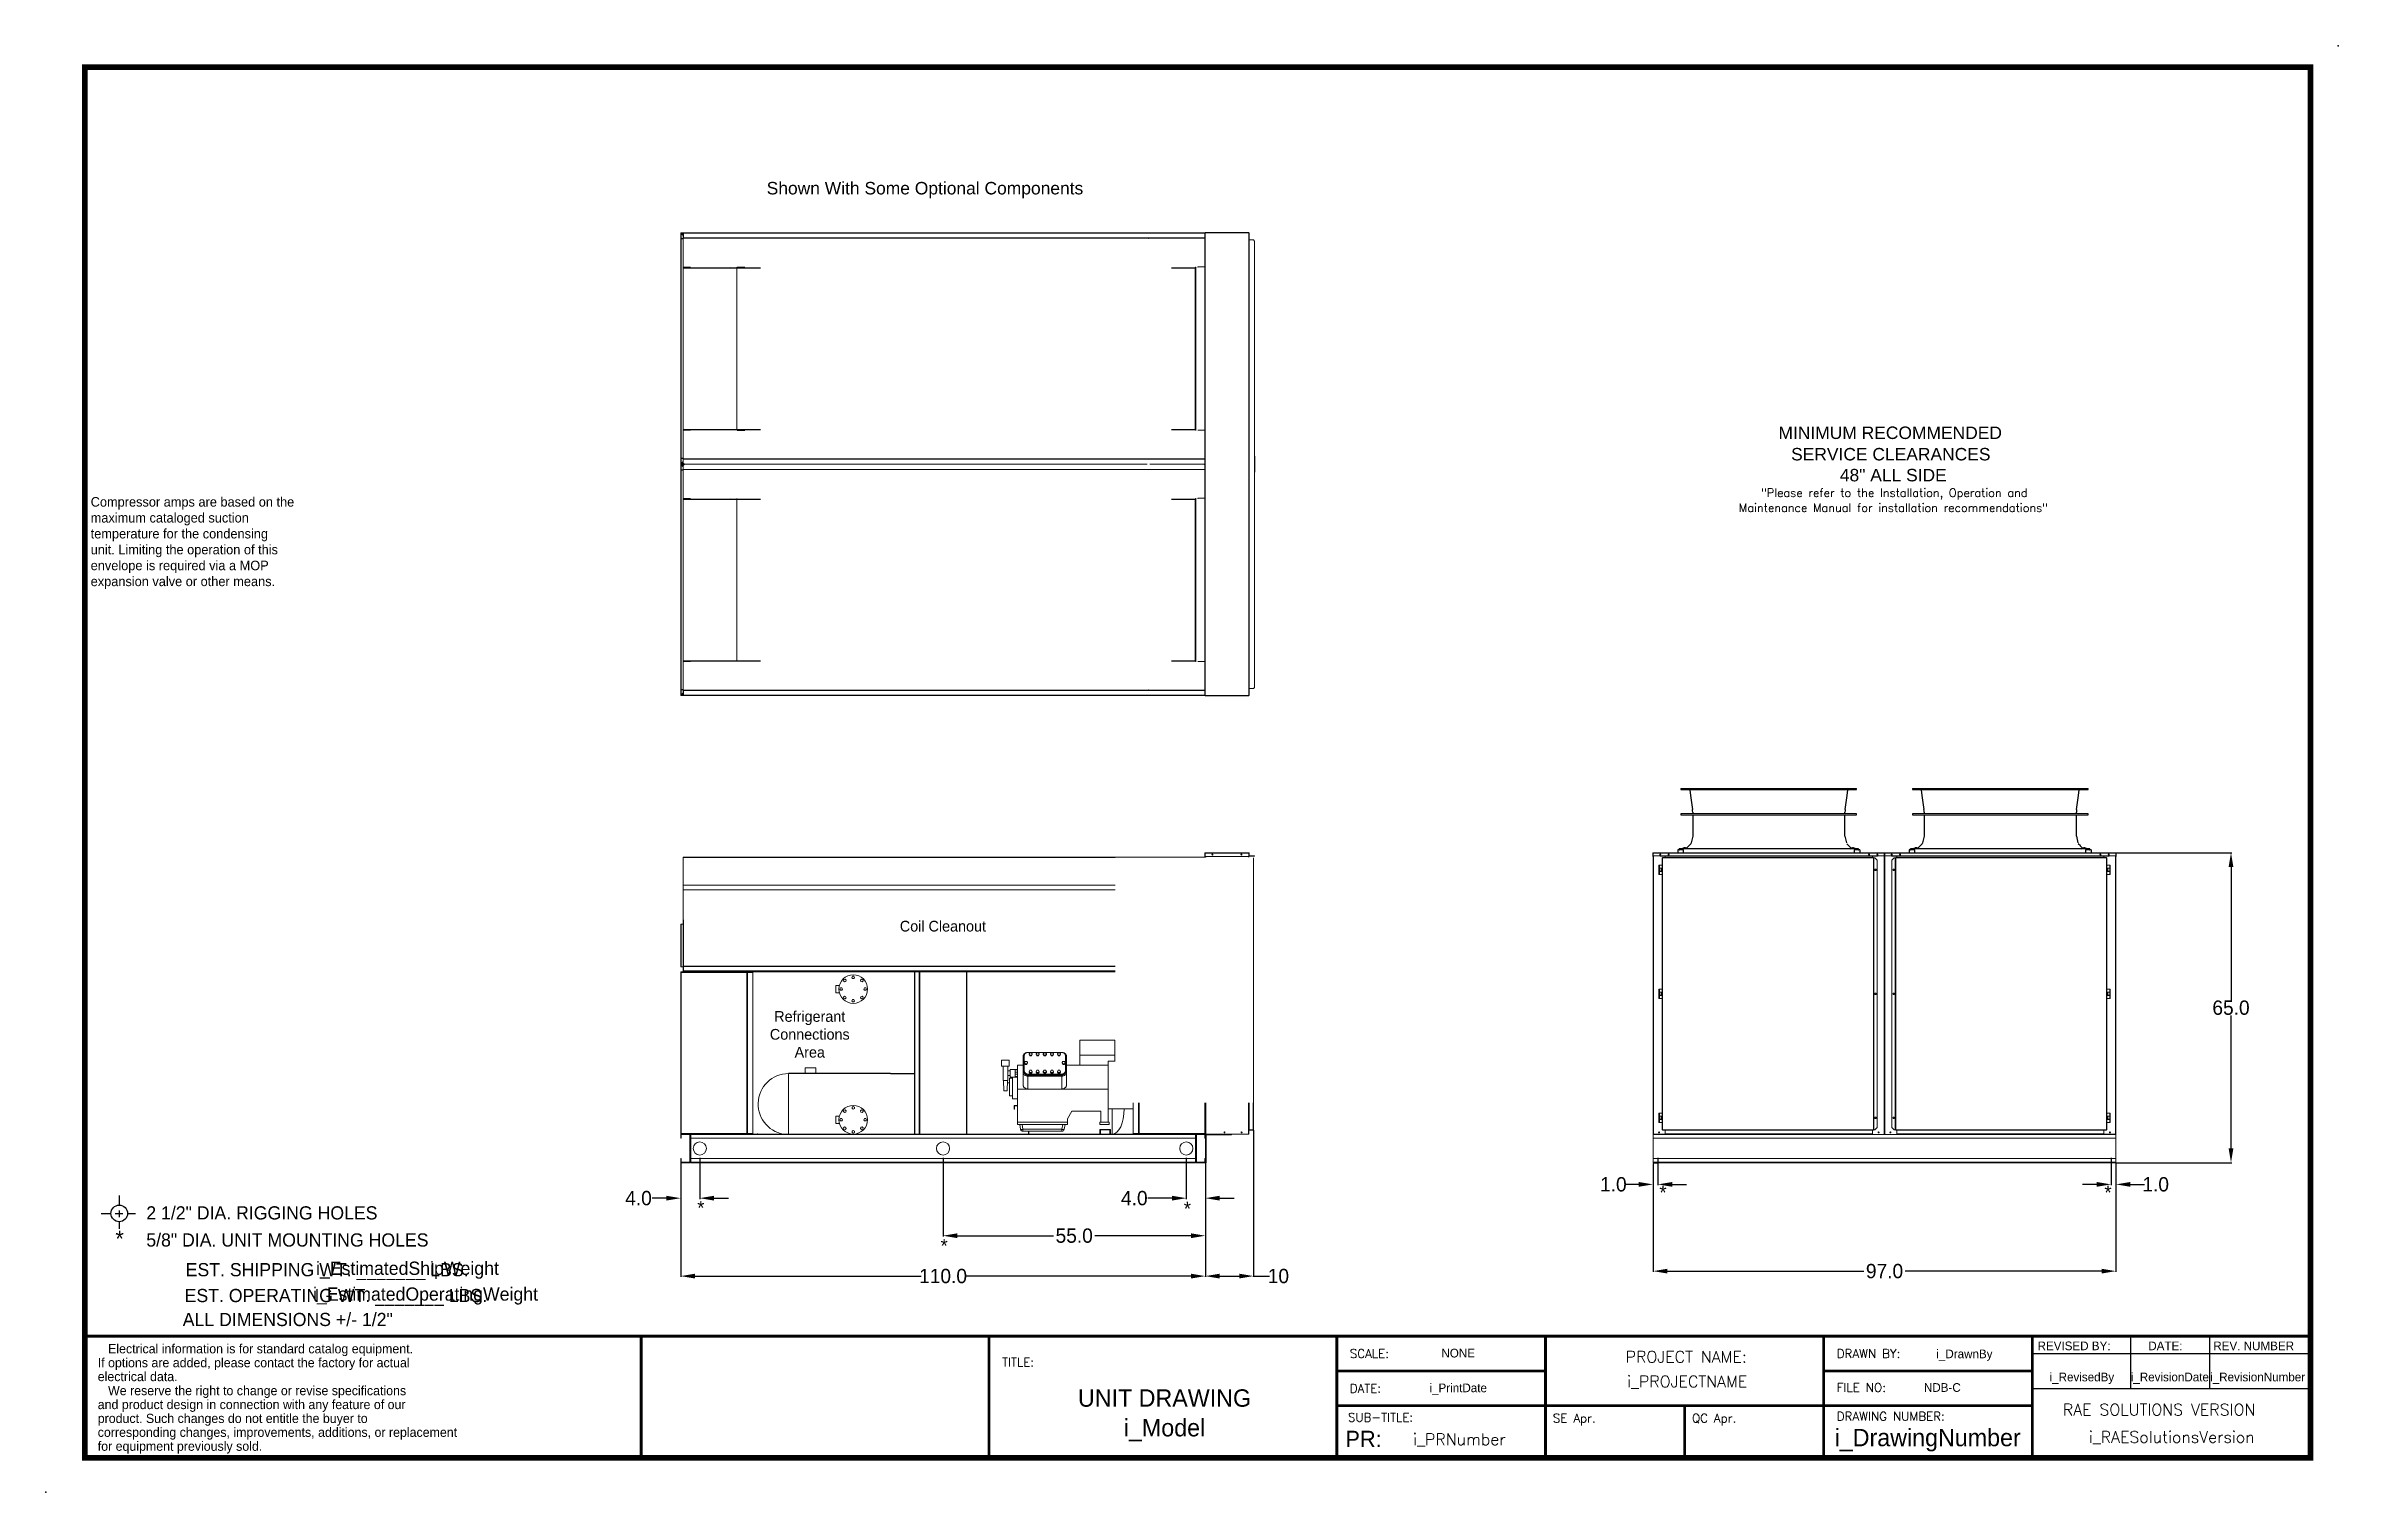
# Model space of a CAD drawing. Header units: inches. Extents: x 1763 to 2243, y -685 to -381.
import ezdxf
from ezdxf.enums import TextEntityAlignment as Align

# ---------------------------------------------------------------- set-up
doc = ezdxf.new("R2010")
doc.units = ezdxf.units.IN
doc.header["$MEASUREMENT"] = 0
doc.header["$PDSIZE"] = -1
doc.layers.add('L96', color=7, linetype='Continuous')
doc.styles.add('dimentions', font='arial.ttf')
doc.styles.add('SIMPLEX', font='SIMPLEX')
doc.dimstyles.get("Standard").update_dxf_attribs({"dimtxt": 3, "dimasz": 3, "dimexe": 0.18, "dimexo": 0.0625, "dimgap": 0.09, "dimtad": 0, "dimtih": 1, "dimtoh": 1, "dimdec": 1, "dimzin": 0, "dimdsep": 46, "dimtxsty": 'Standard', "dimcen": 0.09, "dimadec": 0, "dimazin": 0, "dimtfac": 1, "dimtdec": 1, "dimtofl": 0, "dimtmove": 0, "dimatfit": 3, "dimfxl": 1, "dimtolj": 1, "dimtzin": 0, "dimarcsym": 0})

msp = doc.modelspace()

# ---------------------------------------------------------------- texts
at = {"color": 7, "lineweight": 25}
for s, height, style, p in [('Shown With Some Optional Components', 2.6136, 'dimentions', (1913.85, -412.58)), ('MINIMUM RECOMMENDED', 2.6136, 'dimentions', (2125.93, -463.87)), ('SERVICE CLEARANCES', 2.6136, 'dimentions', (2128.58, -468.36)), ('48" ALL SIDE ', 2.6136, 'dimentions', (2138.8, -472.75)), ('TITLE:', 1.822, 'SIMPLEX', (1963.18, -658.38)), ('SCALE:', 1.822, 'SIMPLEX', (2036.08, -656.56)), ('DRAWN BY:', 1.822, 'SIMPLEX', (2138.14, -656.56)), ('DATE:', 1.822, 'SIMPLEX', (2036.08, -663.85)), ('FILE NO:', 1.822, 'SIMPLEX', (2138.14, -663.67)), ('RAE SOLUTIONS VERSION', 2.4203, 'SIMPLEX', (2185.54, -668.61)), ('SUB-TITLE:', 1.822, 'SIMPLEX', (2035.69, -669.93)), ('SE Apr.', 1.822, 'SIMPLEX', (2078.64, -670.1)), ('QC Apr.', 1.822, 'SIMPLEX', (2107.8, -670.1)), ('DRAWING NUMBER:', 1.8225, 'SIMPLEX', (2138.14, -669.71))]:
    msp.add_text(s, height=height, dxfattribs=dict(at, style=style)).set_placement(p)
at = {"color": 7, "lineweight": 25, "style": 'SIMPLEX'}
for s, height, p in [('"Please refer to the Installation, Operation and', 1.7354, (2150.23, -476)), ('Maintenance Manual for installation recommendations"', 1.7354, (2150.02, -479.15)), ('PROJECT NAME:', 2.4203, (2106.61, -657.53)), ('i_PROJECTNAME', 2.4203, (2106.8, -662.71)), ('i_PRNumber', 2.42, (2059.05, -674.83)), ('i_RAESolutionsVersion', 2.4203, (2208.37, -674.36))]:
    msp.add_text(s, height=height, dxfattribs=at).set_placement(p, align=Align.CENTER)
at = {"color": 7, "lineweight": 25}
for s, height, p in [('2 1/2" DIA. RIGGING HOLES', 2.7702, (1783.81, -627.53)), ('5/8" DIA. UNIT MOUNTING HOLES', 2.7702, (1783.81, -633.21)), ('REVISED BY:', 1.8225, (2180.24, -654.94)), ('DATE:', 1.822, (2203.45, -654.94)), ('REV. NUMBER', 1.8225, (2217.08, -654.94)), ('If options are added, please contact the factory for actual', 1.9415, (1773.63, -658.52)), ('   Electrical information is for standard catalog equipment.', 1.9415, (1773.63, -655.6)), ('electrical data.', 1.9415, (1773.63, -661.43)), ('   We reserve the right to change or revise specifications', 1.9415, (1773.63, -664.38)), ('and product design in connection with any feature of our', 1.9415, (1773.63, -667.29)), ('corresponding changes, improvements, additions, or replacement ', 1.9415, (1773.63, -673.11)), ('product. Such changes do not entitle the buyer to', 1.9415, (1773.63, -670.2)), ('for equipment previously sold.', 1.9415, (1773.63, -676.03))]:
    msp.add_text(s, height=height, dxfattribs=at).set_placement(p)
at = {"color": 7, "text_generation_flag": 2}
for p in [(1900.8, -626.52), (2002.79, -626.7), (2102.48, -623.32), (2195.76, -623.32), (1951.8, -634.48)]:
    msp.add_text('*', height=2.89, dxfattribs=at).set_placement(p)
at = {"color": 7, "lineweight": 25}
for s, height, p in [('*', 3.41, (1778.22, -633.26)), ('EST. SHIPPING WT. _______ LBS.', 2.7702, (1821.71, -639.44)), ('i_EstimatedShipWeight', 2.7734, (1838.55, -639.14)), ('EST. OPERATING WT. _______ LBS.', 2.7702, (1823.55, -644.86)), ('i_EstimatedOperatingWeight', 2.7702, (1842.34, -644.55)), ('ALL DIMENSIONS +/- 1/2"', 2.7702, (1813.46, -649.88)), ('NONE', 1.822, (2058.8, -656.46)), ('i_DrawnBy', 1.822, (2164.91, -656.62)), ('i_PrintDate', 1.8225, (2058.8, -663.75)), ('NDB-C', 1.822, (2160.28, -663.67)), ('i_RevisedBy', 1.8225, (2189.53, -661.47)), ('i_RevisionDate', 1.8225, (2207.97, -661.47)), ('i_RevisionNumber', 1.8225, (2226.37, -661.47)), ('UNIT DRAWING', 3.645, (1997.24, -666.79)), ('i_Model', 3.645, (1997.24, -673.01)), ('i_DrawingNumber', 3.645, (2157.21, -675.08))]:
    msp.add_text(s, height=height, dxfattribs=at).set_placement(p, align=Align.CENTER)
msp.add_text('PR:', height=3.417, dxfattribs=at).set_placement((2042.77, -675.25), align=Align.RIGHT)
at = {"color": 7, "insert": (1771.41, -476.05), "char_height": 2, "attachment_point": 1}
msp.add_mtext_dynamic_manual_height_columns(' Compressor amps are based on the \\P maximum cataloged suction \\P temperature for the condensing \\P unit. Limiting the operation of this \\P envelope is required via a MOP \\P expansion valve or other means.', width=65.7633, gutter_width=144.43, heights=[29.63], dxfattribs=at)
at = {"color": 7, "char_height": 2.25, "attachment_point": 8}
for s, insert in [('Coil Cleanout', (1950.79, -567.18)), ('Refrigerant\\PConnections\\PArea', (1922.88, -593.61))]:
    msp.add_mtext(s, dxfattribs=dict(at, insert=insert))

# ---------------------------------------------------------------- blocks, each defined once
blk = doc.blocks.new('*D2')
at = {"color": 0, "lineweight": -2}
for p, q in [((2001.81, -616.69), (2001.81, -623.24)), ((2005.81, -615.69), (2005.81, -623.24)), ((1998.81, -623.06), (1993.75, -623.06)), ((2008.81, -623.06), (2011.81, -623.06))]:
    blk.add_line(p, q, dxfattribs=at)
at = {"color": 0}
for points in [[(1998.81, -622.56), (1998.81, -623.56), (2001.81, -623.06)], [(2008.81, -622.56), (2008.81, -623.56), (2005.81, -623.06)]]:
    blk.add_solid(points, dxfattribs=at)
at = {"layer": 'Defpoints', "color": 0}
for p in [(2001.81, -616.63), (2005.81, -615.63), (2005.81, -623.06)]:
    blk.add_point(p, dxfattribs=at)
at = {"color": 0, "insert": (1990.91, -623.06), "char_height": 3, "attachment_point": 5}
blk.add_mtext('\\A1;4.0', dxfattribs=at)
blk = doc.blocks.new('*D3')
at = {"color": 0, "lineweight": -2}
for p, q in [((2015.89, -608.79), (2015.89, -639.58)), ((2005.81, -615.69), (2005.81, -639.58)), ((2008.81, -639.4), (2012.89, -639.4)), ((2015.89, -639.4), (2019.27, -639.4))]:
    blk.add_line(p, q, dxfattribs=at)
at = {"color": 0}
for points in [[(2008.81, -638.9), (2008.81, -639.9), (2005.81, -639.4)], [(2012.89, -638.9), (2012.89, -639.9), (2015.89, -639.4)]]:
    blk.add_solid(points, dxfattribs=at)
at = {"layer": 'Defpoints', "color": 0}
for p in [(2015.89, -608.72), (2005.81, -615.63), (2015.89, -639.4)]:
    blk.add_point(p, dxfattribs=at)
at = {"color": 0, "insert": (2021.11, -639.4), "char_height": 3, "attachment_point": 5}
blk.add_mtext('\\A1;10', dxfattribs=at)
blk = doc.blocks.new('*D4')
at = {"color": 0, "lineweight": -2}
for p, q in [((1895.82, -615.59), (1895.82, -623.24)), ((1899.82, -616.69), (1899.82, -623.24)), ((1892.82, -623.06), (1889.82, -623.06)), ((1902.82, -623.06), (1905.82, -623.06))]:
    blk.add_line(p, q, dxfattribs=at)
at = {"color": 0}
for points in [[(1892.82, -622.56), (1892.82, -623.56), (1895.82, -623.06)], [(1902.82, -622.56), (1902.82, -623.56), (1899.82, -623.06)]]:
    blk.add_solid(points, dxfattribs=at)
at = {"layer": 'Defpoints', "color": 0}
for p in [(1895.82, -615.52), (1899.82, -616.63), (1895.82, -623.06)]:
    blk.add_point(p, dxfattribs=at)
at = {"color": 0, "insert": (1886.98, -623.06), "char_height": 3, "attachment_point": 5}
blk.add_mtext('\\A1;4.0', dxfattribs=at)
blk = doc.blocks.new('*D5')
at = {"color": 0, "lineweight": -2}
for p, q in [((1895.82, -619.48), (1895.82, -639.58)), ((2005.81, -619.53), (2005.81, -639.58)), ((1898.82, -639.4), (1946.23, -639.4)), ((2002.81, -639.4), (1955.41, -639.4))]:
    blk.add_line(p, q, dxfattribs=at)
at = {"color": 0}
for points in [[(1898.82, -638.9), (1898.82, -639.9), (1895.82, -639.4)], [(2002.81, -638.9), (2002.81, -639.9), (2005.81, -639.4)]]:
    blk.add_solid(points, dxfattribs=at)
at = {"layer": 'Defpoints', "color": 0}
for p in [(1895.82, -619.41), (2005.81, -619.47), (1895.82, -639.4)]:
    blk.add_point(p, dxfattribs=at)
at = {"color": 0, "insert": (1950.82, -639.4), "char_height": 3, "attachment_point": 5}
blk.add_mtext('\\A1;110.0', dxfattribs=at)
blk = doc.blocks.new('*D7')
at = {"color": 0, "lineweight": -2}
for p, q in [((2195.66, -616.69), (2195.66, -620.35)), ((2196.66, -615.76), (2196.66, -620.35)), ((2192.66, -620.17), (2189.66, -620.17)), ((2199.66, -620.17), (2202.66, -620.17))]:
    blk.add_line(p, q, dxfattribs=at)
at = {"color": 0}
for points in [[(2192.66, -619.67), (2192.66, -620.67), (2195.66, -620.17)], [(2199.66, -619.67), (2199.66, -620.67), (2196.66, -620.17)]]:
    blk.add_solid(points, dxfattribs=at)
at = {"layer": 'Defpoints', "color": 0}
for p in [(2195.66, -616.63), (2196.66, -615.69), (2196.66, -620.17)]:
    blk.add_point(p, dxfattribs=at)
at = {"color": 0, "insert": (2205, -620.17), "char_height": 3, "attachment_point": 5}
blk.add_mtext('\\A1;1.0', dxfattribs=at)
blk = doc.blocks.new('*D9')
at = {"color": 0, "lineweight": -2}
for p, q in [((2099.66, -615.76), (2099.66, -620.35)), ((2100.66, -616.69), (2100.66, -620.35)), ((2096.66, -620.17), (2093.66, -620.17)), ((2103.66, -620.17), (2106.66, -620.17))]:
    blk.add_line(p, q, dxfattribs=at)
at = {"color": 0}
for points in [[(2096.66, -619.67), (2096.66, -620.67), (2099.66, -620.17)], [(2103.66, -619.67), (2103.66, -620.67), (2100.66, -620.17)]]:
    blk.add_solid(points, dxfattribs=at)
at = {"layer": 'Defpoints', "color": 0}
for p in [(2099.66, -615.69), (2100.66, -616.63), (2099.66, -620.17)]:
    blk.add_point(p, dxfattribs=at)
at = {"color": 0, "insert": (2091.32, -620.17), "char_height": 3, "attachment_point": 5}
blk.add_mtext('\\A1;1.0', dxfattribs=at)
blk = doc.blocks.new('*D10')
at = {"color": 0, "lineweight": -2}
for p, q in [((2099.66, -615.82), (2099.66, -638.54)), ((2196.66, -615.69), (2196.66, -638.54)), ((2102.66, -638.36), (2143.82, -638.36)), ((2193.66, -638.36), (2152.5, -638.36))]:
    blk.add_line(p, q, dxfattribs=at)
at = {"color": 0}
for points in [[(2102.66, -637.86), (2102.66, -638.86), (2099.66, -638.36)], [(2193.66, -637.86), (2193.66, -638.86), (2196.66, -638.36)]]:
    blk.add_solid(points, dxfattribs=at)
at = {"layer": 'Defpoints', "color": 0}
for p in [(2099.66, -615.76), (2196.66, -615.63), (2099.66, -638.36)]:
    blk.add_point(p, dxfattribs=at)
at = {"color": 0, "insert": (2148.16, -638.36), "char_height": 3, "attachment_point": 5}
blk.add_mtext('\\A1;97.0', dxfattribs=at)
blk = doc.blocks.new('*D11')
at = {"color": 0, "lineweight": -2}
for p, q in [((2196.72, -550.63), (2220.97, -550.63)), ((2220.79, -553.63), (2220.79, -581.54)), ((2220.79, -612.63), (2220.79, -584.72)), ((2196.72, -615.63), (2220.97, -615.63))]:
    blk.add_line(p, q, dxfattribs=at)
at = {"color": 0}
for points in [[(2220.29, -553.63), (2221.29, -553.63), (2220.79, -550.63)], [(2220.29, -612.63), (2221.29, -612.63), (2220.79, -615.63)]]:
    blk.add_solid(points, dxfattribs=at)
at = {"layer": 'Defpoints', "color": 0}
for p in [(2196.66, -550.63), (2220.79, -550.63), (2196.66, -615.63)]:
    blk.add_point(p, dxfattribs=at)
at = {"color": 0, "insert": (2220.79, -583.13), "char_height": 3, "attachment_point": 5}
blk.add_mtext('\\A1;65.0', dxfattribs=at)
blk = doc.blocks.new('*D12')
at = {"color": 0, "lineweight": -2}
for p, q in [((1950.82, -616.69), (1950.82, -631.11)), ((2005.81, -615.69), (2005.81, -631.11)), ((1953.82, -630.93), (1973.97, -630.93)), ((2002.81, -630.93), (1982.65, -630.93))]:
    blk.add_line(p, q, dxfattribs=at)
at = {"color": 0}
for points in [[(1953.82, -630.43), (1953.82, -631.43), (1950.82, -630.93)], [(2002.81, -630.43), (2002.81, -631.43), (2005.81, -630.93)]]:
    blk.add_solid(points, dxfattribs=at)
at = {"layer": 'Defpoints', "color": 0}
for p in [(1950.82, -616.63), (2005.81, -615.63), (1950.82, -630.93)]:
    blk.add_point(p, dxfattribs=at)
at = {"color": 0, "insert": (1978.31, -630.93), "char_height": 3, "attachment_point": 5}
blk.add_mtext('\\A1;55.0', dxfattribs=at)

# ---------------------------------------------------------------- dimensions: what is measured, and where the dimension line sits
at = {"color": 7}
for base, p1, p2, angle, picture, middle in [((2220.79, -550.63), (2196.66, -615.63), (2196.66, -550.63), 90, '*D11', (2220.79, -583.13)), ((1895.82, -623.06), (1899.82, -616.63), (1895.82, -615.52), 180, '*D4', (1886.98, -623.06)), ((1895.82, -639.4), (2005.81, -619.47), (1895.82, -619.41), 180, '*D5', (1950.82, -639.4)), ((1950.82, -630.93), (2005.81, -615.63), (1950.82, -616.63), 180, '*D12', (1978.31, -630.93)), ((2099.66, -620.17), (2100.66, -616.63), (2099.66, -615.69), 180, '*D9', (2091.32, -620.17)), ((2196.66, -620.17), (2195.66, -616.63), (2196.66, -615.69), 0, '*D7', (2205, -620.17))]:
    dim = msp.add_linear_dim(base=base, p1=p1, p2=p2, angle=angle, dimstyle='Standard', dxfattribs=at)
    dim.commit()
    dim.dimension.update_dxf_attribs({"geometry": picture, "text_midpoint": middle})
dim = msp.add_linear_dim(base=(2015.89, -639.4), p1=(2005.81, -615.63), p2=(2015.89, -608.72), angle=180, text='10', dimstyle='Standard', dxfattribs=at)
dim.commit()
dim.dimension.update_dxf_attribs({"geometry": '*D3', "text_midpoint": (2021.11, -639.4), "dimtype": 160})
for base, p1, p2, picture, middle in [((2005.81, -623.06), (2001.81, -616.63), (2005.81, -615.63), '*D2', (1990.91, -623.06)), ((2099.66, -638.36), (2196.66, -615.63), (2099.66, -615.76), '*D10', (2148.16, -638.36))]:
    dim = msp.add_linear_dim(base=base, p1=p1, p2=p2, angle=180, dimstyle='Standard', dxfattribs=at)
    dim.commit()
    dim.dimension.update_dxf_attribs({"geometry": picture, "text_midpoint": middle, "dimtype": 160})

# ---------------------------------------------------------------- linework, layer by layer
at = {"color": 7, "lineweight": 25}
for p, q in [((2237.47, -677.52), (2237.47, -385.92)), ((1778.15, -622.53), (1778.15, -624.37)), ((1774.34, -626.25), (1776.21, -626.25)), ((1777.28, -626.25), (1778.86, -626.25)), ((1778.15, -625.66), (1778.15, -627.05)), ((1778.15, -628.04), (1778.15, -629.49)), ((1779.93, -626.25), (1781.52, -626.25)), ((1887.55, -677.52), (1887.55, -652)), ((1960.45, -677.52), (1960.45, -652)), ((2033.35, -652), (2179.15, -652)), ((2033.35, -677.52), (2033.35, -652)), ((2077.09, -652), (2077.09, -677.52)), ((2135.41, -652), (2135.41, -666.58)), ((2179.15, -652), (2179.15, -677.52)), ((2179.15, -652), (2237.47, -652)), ((2179.15, -652), (2179.15, -655.65)), ((2199.73, -652), (2199.73, -662.94)), ((2216.3, -652), (2216.3, -662.94)), ((2179.15, -655.65), (2237.47, -655.65)), ((2077.09, -659.29), (2033.35, -659.29)), ((2135.41, -659.29), (2179.15, -659.29)), ((2135.41, -666.58), (2135.41, -659.29)), ((2179.15, -662.94), (2237.47, -662.94)), ((2179.15, -666.58), (2033.35, -666.58)), ((2106.25, -666.58), (2106.25, -677.52)), ((2135.41, -666.58), (2135.41, -677.52))]:
    msp.add_line(p, q, dxfattribs=at)
at = {"color": 7}
for p, q in [((1896.36, -427.95), (1912.57, -427.95)), ((1998.67, -427.97), (2003.78, -427.97)), ((1896.36, -461.89), (1912.57, -461.89)), ((1998.67, -461.87), (2003.78, -461.87)), ((2016.11, -467.47), (2016.11, -470.85)), ((1896.36, -476.45), (1912.57, -476.45)), ((1998.67, -476.47), (2003.78, -476.47)), ((1896.36, -510.39), (1912.57, -510.39)), ((1998.67, -510.37), (2003.78, -510.37)), ((1944.92, -609.63), (1944.92, -575.63)), ((1939.82, -596.95), (1918.43, -596.95)), ((1939.82, -596.95), (1944.92, -596.95)), ((1899.82, -614.63), (1899.82, -616.63)), ((1899.82, -614.63), (1899.82, -616.63)), ((1950.82, -614.63), (1950.82, -616.63)), ((2001.81, -614.63), (2001.81, -616.63)), ((2001.81, -614.63), (2001.81, -616.63)), ((2100.66, -614.63), (2100.66, -616.63)), ((2195.66, -614.63), (2195.66, -616.63)), ((2099.66, -615.63), (2100.66, -615.63)), ((2196.66, -615.63), (2195.66, -615.63))]:
    msp.add_line(p, q, dxfattribs=at)
at = {"color": 7, "linetype": 'Continuous', "lineweight": 25}
for p, q in [((2105.5, -537.13), (2105.5, -537.35)), ((2105.5, -537.13), (2110.9, -537.13)), ((2105.5, -537.35), (2106.16, -537.36)), ((2105.5, -537.35), (2110.9, -537.35)), ((2106.97, -537.37), (2107.21, -537.37)), ((2107.36, -537.5), (2107.42, -537.96)), ((2107.41, -537.96), (2107.49, -538.59)), ((2110.9, -537.13), (2142.32, -537.13)), ((2110.9, -537.35), (2142.32, -537.35)), ((2140.33, -538.59), (2140.42, -537.96)), ((2140.4, -537.96), (2140.46, -537.5)), ((2140.61, -537.37), (2140.85, -537.37)), ((2141.66, -537.36), (2142.32, -537.35)), ((2142.32, -537.35), (2142.32, -537.13)), ((2154, -537.13), (2154, -537.35)), ((2154, -537.13), (2159.4, -537.13)), ((2154, -537.35), (2154.66, -537.36)), ((2154, -537.35), (2159.4, -537.35)), ((2155.47, -537.37), (2155.71, -537.37)), ((2155.86, -537.5), (2155.92, -537.96)), ((2155.91, -537.96), (2155.99, -538.59)), ((2159.4, -537.13), (2190.82, -537.13)), ((2159.4, -537.35), (2190.82, -537.35)), ((2188.83, -538.59), (2188.92, -537.96)), ((2188.9, -537.96), (2188.96, -537.5)), ((2189.11, -537.37), (2189.35, -537.37)), ((2190.16, -537.36), (2190.82, -537.35)), ((2190.82, -537.35), (2190.82, -537.13)), ((2107.95, -542.43), (2105.5, -542.45)), ((2105.5, -542.45), (2105.5, -542.66)), ((2105.5, -542.66), (2107.95, -542.69)), ((2107.49, -538.59), (2107.91, -541.55)), ((2107.95, -542.09), (2107.95, -542.43)), ((2142.32, -542.45), (2107.95, -542.43)), ((2107.95, -542.69), (2142.32, -542.66)), ((2107.95, -542.69), (2107.95, -547.15)), ((2139.87, -542.43), (2139.87, -542.09)), ((2139.87, -547.15), (2139.87, -542.69)), ((2139.91, -541.55), (2140.33, -538.59)), ((2142.32, -542.66), (2142.32, -542.45)), ((2156.45, -542.43), (2154, -542.45)), ((2154, -542.45), (2154, -542.66)), ((2154, -542.66), (2156.45, -542.69)), ((2155.99, -538.59), (2156.41, -541.55)), ((2156.45, -542.09), (2156.45, -542.43)), ((2190.82, -542.45), (2156.45, -542.43)), ((2156.45, -542.69), (2190.82, -542.66)), ((2156.45, -542.69), (2156.45, -547.15)), ((2188.37, -542.43), (2188.37, -542.09)), ((2188.37, -547.15), (2188.37, -542.69)), ((2188.41, -541.55), (2188.83, -538.59)), ((2190.82, -542.66), (2190.82, -542.45)), ((2107.95, -547.15), (2107.61, -548.58)), ((2139.87, -547.15), (2140.21, -548.58)), ((2156.45, -547.15), (2156.11, -548.58)), ((2188.37, -547.15), (2188.71, -548.58)), ((2104.82, -550.04), (2104.82, -550.63)), ((2106, -550.04), (2104.82, -550.04)), ((2104.82, -550.63), (2106, -550.63)), ((2105.19, -549.81), (2105.11, -549.81)), ((2105.11, -549.81), (2105.11, -549.81)), ((2105.11, -549.81), (2105.11, -549.98)), ((2105.13, -549.98), (2105.12, -549.81)), ((2105.84, -549.8), (2105.19, -549.81)), ((2105.84, -549.73), (2105.84, -549.81)), ((2105.96, -549.73), (2105.84, -549.73)), ((2105.85, -549.81), (2105.84, -549.81)), ((2105.9, -549.81), (2105.85, -549.81)), ((2106.7, -549.73), (2105.96, -549.73)), ((2106, -550.63), (2106, -550.04)), ((2106, -550.63), (2141.82, -550.63)), ((2106.04, -549.69), (2106.03, -549.73)), ((2106.1, -549.69), (2106.04, -549.69)), ((2106.5, -549.69), (2106.1, -549.69)), ((2106.17, -549.61), (2106.18, -549.61)), ((2106.18, -549.61), (2106.18, -549.61)), ((2106.18, -549.61), (2106.19, -549.61)), ((2106.18, -549.61), (2106.18, -549.61)), ((2106.19, -549.61), (2106.19, -549.61)), ((2106.21, -549.61), (2106.21, -549.61)), ((2106.28, -549.61), (2106.28, -549.61)), ((2106.31, -549.61), (2106.31, -549.61)), ((2106.36, -549.61), (2106.36, -549.61)), ((2106.37, -549.61), (2106.37, -549.61)), ((2106.5, -549.7), (2106.79, -549.54)), ((2106.51, -549.73), (2106.5, -549.69)), ((2106.7, -549.81), (2106.7, -549.73)), ((2106.7, -549.77), (2141.12, -549.77)), ((2141.12, -549.8), (2106.7, -549.8)), ((2106.79, -549.54), (2107.13, -549.21)), ((2107.58, -548.75), (2107.11, -549.21)), ((2107.61, -548.58), (2107.58, -548.75)), ((2140.71, -549.21), (2140.24, -548.75)), ((2140.69, -549.21), (2141.03, -549.54)), ((2140.94, -550.04), (2140.94, -550.04)), ((2141.03, -549.54), (2141.32, -549.7)), ((2141.12, -549.73), (2141.12, -549.81)), ((2141.24, -549.73), (2141.12, -549.73)), ((2141.98, -549.73), (2141.24, -549.73)), ((2141.32, -549.69), (2141.31, -549.73)), ((2141.39, -549.69), (2141.32, -549.69)), ((2141.78, -549.69), (2141.39, -549.69)), ((2141.63, -549.61), (2141.63, -549.61)), ((2141.79, -549.73), (2141.78, -549.69)), ((2141.82, -550.04), (2141.82, -550.63)), ((2143, -550.04), (2141.82, -550.04)), ((2141.82, -550.63), (2143, -550.63)), ((2141.97, -549.81), (2141.92, -549.81)), ((2141.98, -549.81), (2141.97, -549.81)), ((2141.98, -549.81), (2141.98, -549.73)), ((2142.63, -549.81), (2141.98, -549.8)), ((2142.71, -549.81), (2142.63, -549.81)), ((2142.69, -549.98), (2142.7, -549.81)), ((2142.71, -549.98), (2142.71, -549.81)), ((2143, -550.04), (2143, -550.63)), ((2153.32, -550.04), (2153.32, -550.63)), ((2154.5, -550.04), (2153.32, -550.04)), ((2153.32, -550.63), (2154.5, -550.63)), ((2153.69, -549.81), (2153.61, -549.81)), ((2153.61, -549.81), (2153.61, -549.81)), ((2153.61, -549.81), (2153.61, -549.98)), ((2153.63, -549.98), (2153.62, -549.81)), ((2154.34, -549.8), (2153.69, -549.81)), ((2154.34, -549.73), (2154.34, -549.81)), ((2154.46, -549.73), (2154.34, -549.73)), ((2154.35, -549.81), (2154.34, -549.81)), ((2154.4, -549.81), (2154.35, -549.81)), ((2155.2, -549.73), (2154.46, -549.73)), ((2154.5, -550.63), (2154.5, -550.04)), ((2154.5, -550.63), (2190.32, -550.63)), ((2154.54, -549.69), (2154.53, -549.73)), ((2154.6, -549.69), (2154.54, -549.69)), ((2155, -549.69), (2154.6, -549.69)), ((2154.67, -549.61), (2154.68, -549.61)), ((2154.68, -549.61), (2154.68, -549.61)), ((2154.68, -549.61), (2154.69, -549.61)), ((2154.68, -549.61), (2154.68, -549.61)), ((2154.69, -549.61), (2154.69, -549.61)), ((2154.71, -549.61), (2154.71, -549.61)), ((2154.78, -549.61), (2154.78, -549.61)), ((2154.81, -549.61), (2154.81, -549.61)), ((2154.86, -549.61), (2154.86, -549.61)), ((2154.87, -549.61), (2154.87, -549.61)), ((2155, -549.7), (2155.29, -549.54)), ((2155.01, -549.73), (2155, -549.69)), ((2155.2, -549.81), (2155.2, -549.73)), ((2155.2, -549.77), (2189.62, -549.77)), ((2189.62, -549.8), (2155.2, -549.8)), ((2155.29, -549.54), (2155.63, -549.21)), ((2156.08, -548.75), (2155.61, -549.21)), ((2156.11, -548.58), (2156.08, -548.75)), ((2189.21, -549.21), (2188.74, -548.75)), ((2189.19, -549.21), (2189.53, -549.54)), ((2189.44, -550.04), (2189.44, -550.04)), ((2189.53, -549.54), (2189.82, -549.7)), ((2189.62, -549.73), (2189.62, -549.81)), ((2189.74, -549.73), (2189.62, -549.73)), ((2190.48, -549.73), (2189.74, -549.73)), ((2189.82, -549.69), (2189.81, -549.73)), ((2189.89, -549.69), (2189.82, -549.69)), ((2190.28, -549.69), (2189.89, -549.69)), ((2190.13, -549.61), (2190.13, -549.61)), ((2190.29, -549.73), (2190.28, -549.69)), ((2190.32, -550.04), (2190.32, -550.63)), ((2191.5, -550.04), (2190.32, -550.04)), ((2190.32, -550.63), (2191.5, -550.63)), ((2190.47, -549.81), (2190.42, -549.81)), ((2190.48, -549.81), (2190.47, -549.81)), ((2190.48, -549.81), (2190.48, -549.73)), ((2191.13, -549.81), (2190.48, -549.8)), ((2191.21, -549.81), (2191.13, -549.81)), ((2191.19, -549.98), (2191.2, -549.81)), ((2191.21, -549.98), (2191.21, -549.81)), ((2191.5, -550.04), (2191.5, -550.63))]:
    msp.add_line(p, q, dxfattribs=at)
at = {"color": 7, "linetype": 'Continuous', "lineweight": 15}
for p, q in [((2099.66, -550.71), (2099.58, -550.71)), ((2099.58, -550.71), (2099.58, -551.38)), ((2099.58, -551.38), (2099.66, -551.38)), ((2148.16, -550.63), (2099.66, -550.63)), ((2099.66, -550.71), (2099.66, -550.63)), ((2148.16, -550.71), (2099.66, -550.71)), ((2099.66, -551.24), (2099.66, -550.71)), ((2099.66, -550.71), (2099.66, -551.38)), ((2101.1, -551.24), (2099.66, -551.24)), ((2099.66, -551.24), (2099.66, -609.63)), ((2099.74, -551.24), (2099.74, -609.63)), ((2101.1, -551.24), (2101.1, -551.28)), ((2101.1, -551.24), (2146.72, -551.24)), ((2101.1, -551.24), (2101.1, -551.24)), ((2146.72, -551.24), (2101.1, -551.24)), ((2101.1, -551.28), (2101.1, -551.36)), ((2101.35, -551.29), (2101.1, -551.28)), ((2101.35, -551.37), (2101.1, -551.36)), ((2101.35, -551.29), (2101.35, -551.37)), ((2101.35, -551.29), (2146.47, -551.29)), ((2101.35, -551.37), (2146.47, -551.37)), ((2101.56, -551.69), (2101.56, -608.72)), ((2101.56, -551.69), (2101.64, -551.69)), ((2101.64, -551.69), (2101.64, -551.61)), ((2101.64, -551.61), (2145.82, -551.61)), ((2101.64, -551.69), (2101.64, -608.72)), ((2101.64, -551.69), (2145.82, -551.69)), ((2102.21, -551.37), (2102.21, -551.61)), ((2145.61, -551.61), (2145.61, -551.37)), ((2145.82, -551.61), (2145.82, -551.69)), ((2145.82, -551.69), (2145.82, -608.72)), ((2145.82, -551.69), (2145.9, -551.69)), ((2145.9, -551.69), (2145.9, -608.72)), ((2145.9, -608.72), (2145.9, -551.69)), ((2145.9, -551.69), (2145.9, -551.69)), ((2146.13, -551.69), (2145.9, -551.69)), ((2146.13, -551.69), (2146.63, -552.19)), ((2146.72, -551.28), (2146.47, -551.29)), ((2146.47, -551.29), (2146.47, -551.37)), ((2146.72, -551.36), (2146.47, -551.37)), ((2146.63, -608.22), (2146.63, -552.19)), ((2146.72, -551.28), (2146.72, -551.24)), ((2146.72, -551.24), (2146.72, -551.24)), ((2148.16, -551.24), (2146.72, -551.24)), ((2146.72, -551.28), (2146.72, -551.36)), ((2148.16, -550.71), (2148.08, -550.71)), ((2148.08, -551.38), (2148.08, -550.71)), ((2148.08, -609.63), (2148.08, -551.24)), ((2148.08, -551.38), (2148.16, -551.38)), ((2148.16, -550.63), (2196.66, -550.63)), ((2148.16, -550.71), (2148.16, -550.63)), ((2148.16, -550.71), (2148.16, -550.63)), ((2148.16, -550.71), (2196.66, -550.71)), ((2148.16, -551.24), (2148.16, -550.71)), ((2148.16, -551.38), (2148.16, -550.71)), ((2148.16, -551.24), (2148.16, -550.71)), ((2148.16, -551.38), (2148.16, -550.71)), ((2148.16, -550.71), (2148.24, -550.71)), ((2148.16, -551.24), (2149.6, -551.24)), ((2148.16, -551.24), (2148.16, -609.63)), ((2148.16, -551.24), (2148.16, -609.63)), ((2148.24, -551.38), (2148.16, -551.38)), ((2148.24, -551.38), (2148.24, -550.71)), ((2148.24, -609.63), (2148.24, -551.24)), ((2195.22, -551.24), (2149.6, -551.24)), ((2149.6, -551.28), (2149.6, -551.24)), ((2149.6, -551.24), (2195.22, -551.24)), ((2149.6, -551.24), (2149.6, -551.24)), ((2149.6, -551.28), (2149.85, -551.29)), ((2149.6, -551.28), (2149.6, -551.36)), ((2149.6, -551.36), (2149.85, -551.37)), ((2150.19, -551.69), (2149.69, -552.19)), ((2149.69, -608.22), (2149.69, -552.19)), ((2194.97, -551.29), (2149.85, -551.29)), ((2149.85, -551.29), (2149.85, -551.37)), ((2194.97, -551.37), (2149.85, -551.37)), ((2150.19, -551.69), (2150.42, -551.69)), ((2150.5, -551.69), (2150.42, -551.69)), ((2150.42, -551.69), (2150.42, -608.72)), ((2150.42, -608.72), (2150.42, -551.69)), ((2150.42, -551.69), (2150.42, -551.69)), ((2194.68, -551.61), (2150.5, -551.61)), ((2150.5, -551.61), (2150.5, -551.69)), ((2194.68, -551.69), (2150.5, -551.69)), ((2150.5, -551.69), (2150.5, -608.72)), ((2150.71, -551.61), (2150.71, -551.37)), ((2194.11, -551.37), (2194.11, -551.61)), ((2194.68, -551.69), (2194.68, -551.61)), ((2194.68, -551.69), (2194.68, -608.72)), ((2194.76, -551.69), (2194.68, -551.69)), ((2194.76, -551.69), (2194.76, -608.72)), ((2194.97, -551.29), (2195.22, -551.28)), ((2194.97, -551.29), (2194.97, -551.37)), ((2194.97, -551.37), (2195.22, -551.36)), ((2195.22, -551.24), (2195.22, -551.28)), ((2195.22, -551.24), (2195.22, -551.24)), ((2195.22, -551.24), (2196.66, -551.24)), ((2195.22, -551.28), (2195.22, -551.36)), ((2196.58, -551.24), (2196.58, -609.63)), ((2196.66, -550.71), (2196.66, -550.63)), ((2196.66, -551.24), (2196.66, -550.71)), ((2196.66, -550.71), (2196.74, -550.71)), ((2196.66, -550.71), (2196.66, -551.38)), ((2196.66, -551.24), (2196.66, -609.63)), ((2196.74, -551.38), (2196.66, -551.38)), ((2196.74, -550.71), (2196.74, -551.38)), ((2100.84, -553.87), (2100.84, -553.24)), ((2100.84, -553.24), (2100.96, -553.24)), ((2100.96, -553.87), (2100.84, -553.87)), ((2100.84, -554.52), (2100.84, -553.89)), ((2100.84, -553.89), (2100.96, -553.89)), ((2100.96, -554.52), (2100.84, -554.52)), ((2100.84, -555.17), (2100.84, -554.54)), ((2100.84, -554.54), (2100.96, -554.54)), ((2100.96, -555.17), (2100.84, -555.17)), ((2100.96, -553.24), (2100.96, -553.87)), ((2100.96, -553.24), (2101.56, -553.24)), ((2100.96, -553.87), (2101.56, -553.87)), ((2100.96, -553.89), (2100.96, -554.52)), ((2100.96, -553.89), (2101.34, -553.89)), ((2101.34, -554.52), (2100.96, -554.52)), ((2100.96, -554.54), (2100.96, -555.17)), ((2100.96, -554.54), (2101.56, -554.54)), ((2100.96, -555.17), (2101.56, -555.17)), ((2100.99, -553.87), (2100.99, -553.89)), ((2100.99, -554.52), (2100.99, -554.54)), ((2101.31, -553.89), (2101.31, -553.87)), ((2101.31, -554.54), (2101.31, -554.52)), ((2101.34, -554.52), (2101.34, -553.89)), ((2101.34, -553.89), (2101.47, -553.89)), ((2101.47, -554.52), (2101.34, -554.52)), ((2101.47, -553.89), (2101.47, -554.52)), ((2195.36, -553.24), (2194.76, -553.24)), ((2195.36, -553.87), (2194.76, -553.87)), ((2195.36, -554.54), (2194.76, -554.54)), ((2195.36, -555.17), (2194.76, -555.17)), ((2194.86, -553.89), (2194.86, -554.52)), ((2194.98, -553.89), (2194.86, -553.89)), ((2194.86, -554.52), (2194.98, -554.52)), ((2194.98, -554.52), (2194.98, -553.89)), ((2195.36, -553.89), (2194.98, -553.89)), ((2194.98, -554.52), (2195.36, -554.52)), ((2195.01, -553.89), (2195.01, -553.87)), ((2195.01, -554.54), (2195.01, -554.52)), ((2195.33, -553.87), (2195.33, -553.89)), ((2195.33, -554.52), (2195.33, -554.54)), ((2195.36, -553.24), (2195.36, -553.87)), ((2195.49, -553.24), (2195.36, -553.24)), ((2195.36, -553.87), (2195.49, -553.87)), ((2195.36, -553.89), (2195.36, -554.52)), ((2195.49, -553.89), (2195.36, -553.89)), ((2195.36, -554.52), (2195.49, -554.52)), ((2195.36, -554.54), (2195.36, -555.17)), ((2195.49, -554.54), (2195.36, -554.54)), ((2195.36, -555.17), (2195.49, -555.17)), ((2195.49, -553.87), (2195.49, -553.24)), ((2195.49, -554.52), (2195.49, -553.89)), ((2195.49, -555.17), (2195.49, -554.54)), ((1928.32, -578.43), (1928.32, -580)), ((1929.09, -578.43), (1928.32, -578.43)), ((1928.32, -580), (1929.09, -580)), ((2100.84, -579.87), (2100.84, -579.24)), ((2100.84, -579.24), (2100.96, -579.24)), ((2100.96, -579.87), (2100.84, -579.87)), ((2100.84, -580.52), (2100.84, -579.89)), ((2100.84, -579.89), (2100.96, -579.89)), ((2100.96, -580.52), (2100.84, -580.52)), ((2100.84, -581.17), (2100.84, -580.54)), ((2100.84, -580.54), (2100.96, -580.54)), ((2100.96, -581.17), (2100.84, -581.17)), ((2100.96, -579.24), (2100.96, -579.87)), ((2100.96, -579.24), (2101.56, -579.24)), ((2100.96, -579.87), (2101.56, -579.87)), ((2100.96, -579.89), (2100.96, -580.52)), ((2100.96, -579.89), (2101.34, -579.89)), ((2101.34, -580.52), (2100.96, -580.52)), ((2100.96, -580.54), (2100.96, -581.17)), ((2100.96, -580.54), (2101.56, -580.54)), ((2100.96, -581.17), (2101.56, -581.17)), ((2100.99, -579.87), (2100.99, -579.89)), ((2100.99, -580.52), (2100.99, -580.54)), ((2101.31, -579.89), (2101.31, -579.87)), ((2101.31, -580.54), (2101.31, -580.52)), ((2101.34, -580.52), (2101.34, -579.89)), ((2101.34, -579.89), (2101.47, -579.89)), ((2101.47, -580.52), (2101.34, -580.52)), ((2101.47, -579.89), (2101.47, -580.52)), ((2195.36, -579.24), (2194.76, -579.24)), ((2195.36, -579.87), (2194.76, -579.87)), ((2195.36, -580.54), (2194.76, -580.54)), ((2195.36, -581.17), (2194.76, -581.17)), ((2194.86, -579.89), (2194.86, -580.52)), ((2194.98, -579.89), (2194.86, -579.89)), ((2194.86, -580.52), (2194.98, -580.52)), ((2194.98, -580.52), (2194.98, -579.89)), ((2195.36, -579.89), (2194.98, -579.89)), ((2194.98, -580.52), (2195.36, -580.52)), ((2195.01, -579.89), (2195.01, -579.87)), ((2195.01, -580.54), (2195.01, -580.52)), ((2195.33, -579.87), (2195.33, -579.89)), ((2195.33, -580.52), (2195.33, -580.54)), ((2195.36, -579.24), (2195.36, -579.87)), ((2195.49, -579.24), (2195.36, -579.24)), ((2195.36, -579.87), (2195.49, -579.87)), ((2195.36, -579.89), (2195.36, -580.52)), ((2195.49, -579.89), (2195.36, -579.89)), ((2195.36, -580.52), (2195.49, -580.52)), ((2195.36, -580.54), (2195.36, -581.17)), ((2195.49, -580.54), (2195.36, -580.54)), ((2195.36, -581.17), (2195.49, -581.17)), ((2195.49, -579.87), (2195.49, -579.24)), ((2195.49, -580.52), (2195.49, -579.89)), ((2195.49, -581.17), (2195.49, -580.54)), ((2100.84, -605.87), (2100.84, -605.24)), ((2100.84, -605.24), (2100.96, -605.24)), ((2100.96, -605.24), (2100.96, -605.87)), ((2100.96, -605.24), (2101.56, -605.24)), ((2195.36, -605.24), (2194.76, -605.24)), ((2195.36, -605.24), (2195.36, -605.87)), ((2195.49, -605.24), (2195.36, -605.24)), ((2195.49, -605.87), (2195.49, -605.24)), ((1928.32, -605.83), (1928.32, -607.4)), ((1929.09, -605.83), (1928.32, -605.83)), ((1928.32, -607.4), (1929.09, -607.4)), ((2099.74, -609.63), (2099.66, -609.63)), ((2099.66, -609.63), (2099.66, -609.74)), ((2099.66, -609.74), (2196.66, -609.74)), ((2099.66, -609.74), (2099.66, -610.51)), ((2102.21, -609.63), (2099.74, -609.63)), ((2100.96, -605.87), (2100.84, -605.87)), ((2100.84, -606.52), (2100.84, -605.89)), ((2100.84, -605.89), (2100.96, -605.89)), ((2100.96, -606.52), (2100.84, -606.52)), ((2100.84, -607.17), (2100.84, -606.54)), ((2100.84, -606.54), (2100.96, -606.54)), ((2100.96, -607.17), (2100.84, -607.17)), ((2100.96, -605.87), (2101.56, -605.87)), ((2100.96, -605.89), (2100.96, -606.52)), ((2100.96, -605.89), (2101.34, -605.89)), ((2101.34, -606.52), (2100.96, -606.52)), ((2100.96, -606.54), (2100.96, -607.17)), ((2100.96, -606.54), (2101.56, -606.54)), ((2100.96, -607.17), (2101.56, -607.17)), ((2100.99, -605.87), (2100.99, -605.89)), ((2100.99, -606.52), (2100.99, -606.54)), ((2101.31, -605.89), (2101.31, -605.87)), ((2101.31, -606.54), (2101.31, -606.52)), ((2101.34, -606.52), (2101.34, -605.89)), ((2101.34, -605.89), (2101.47, -605.89)), ((2101.47, -606.52), (2101.34, -606.52)), ((2101.47, -605.89), (2101.47, -606.52)), ((2101.56, -608.72), (2101.64, -608.72)), ((2101.64, -608.72), (2145.82, -608.72)), ((2101.64, -608.8), (2101.64, -608.72)), ((2145.82, -608.8), (2101.64, -608.8)), ((2102.21, -608.8), (2102.21, -609.63)), ((2145.61, -609.55), (2102.21, -609.55)), ((2145.61, -609.63), (2102.21, -609.63)), ((2145.61, -609.63), (2145.61, -608.8)), ((2145.82, -608.72), (2145.9, -608.72)), ((2145.82, -608.72), (2145.82, -608.8)), ((2145.9, -608.72), (2145.9, -608.72)), ((2145.9, -608.72), (2146.13, -608.72)), ((2146.63, -608.22), (2146.13, -608.72)), ((2149.69, -608.22), (2150.19, -608.72)), ((2150.42, -608.72), (2150.19, -608.72)), ((2150.5, -608.72), (2150.42, -608.72)), ((2150.42, -608.72), (2150.42, -608.72)), ((2194.68, -608.72), (2150.5, -608.72)), ((2150.5, -608.72), (2150.5, -608.8)), ((2150.5, -608.8), (2194.68, -608.8)), ((2150.71, -609.63), (2150.71, -608.8)), ((2150.71, -609.55), (2194.11, -609.55)), ((2150.71, -609.63), (2194.11, -609.63)), ((2194.11, -608.8), (2194.11, -609.63)), ((2194.11, -609.63), (2196.58, -609.63)), ((2194.76, -608.72), (2194.68, -608.72)), ((2194.68, -608.8), (2194.68, -608.72)), ((2195.36, -605.87), (2194.76, -605.87)), ((2195.36, -606.54), (2194.76, -606.54)), ((2195.36, -607.17), (2194.76, -607.17)), ((2194.86, -605.89), (2194.86, -606.52)), ((2194.98, -605.89), (2194.86, -605.89)), ((2194.86, -606.52), (2194.98, -606.52)), ((2194.98, -606.52), (2194.98, -605.89)), ((2195.36, -605.89), (2194.98, -605.89)), ((2194.98, -606.52), (2195.36, -606.52)), ((2195.01, -605.89), (2195.01, -605.87)), ((2195.01, -606.54), (2195.01, -606.52)), ((2195.33, -605.87), (2195.33, -605.89)), ((2195.33, -606.52), (2195.33, -606.54)), ((2195.36, -605.87), (2195.49, -605.87)), ((2195.36, -605.89), (2195.36, -606.52)), ((2195.49, -605.89), (2195.36, -605.89)), ((2195.36, -606.52), (2195.49, -606.52)), ((2195.36, -606.54), (2195.36, -607.17)), ((2195.49, -606.54), (2195.36, -606.54)), ((2195.36, -607.17), (2195.49, -607.17)), ((2195.49, -606.52), (2195.49, -605.89)), ((2195.49, -607.17), (2195.49, -606.54)), ((2196.58, -609.63), (2196.66, -609.63)), ((2196.66, -609.63), (2196.66, -609.74)), ((2196.66, -609.74), (2196.66, -610.51)), ((2099.66, -610.51), (2196.66, -610.51)), ((2099.66, -614.76), (2099.66, -610.51)), ((2099.66, -614.76), (2196.66, -614.76)), ((2099.66, -614.76), (2099.66, -615.52)), ((2196.66, -614.76), (2196.66, -610.51)), ((2196.66, -614.76), (2196.66, -615.52)), ((2099.66, -615.52), (2196.66, -615.52)), ((2099.66, -615.52), (2099.66, -615.63)), ((2099.66, -615.63), (2196.66, -615.63)), ((2196.66, -615.52), (2196.66, -615.63))]:
    msp.add_line(p, q, dxfattribs=at)
at = {"color": 7, "lineweight": 25}
for points, const_width in [([(1770.91, -677.52), (2237.47, -677.52), (2237.47, -385.92), (1770.91, -385.92), (1770.91, -677.52)], 1.17), ([(1888.24, -652), (1770.91, -652)], 0.583), ([(2237.47, -652), (1887.55, -652), (1887.55, -677.52)], 0.583), ([(1960.45, -652), (1960.45, -677.52)], 0.583), ([(2033.35, -652), (2033.35, -677.52)], 0.583), ([(2077.09, -652), (2077.09, -677.52)], 0.583), ([(2135.41, -652), (2135.41, -677.52)], 0.583), ([(2179.15, -677.52), (2179.15, -652), (2237.47, -652)], 0.583), ([(2077.09, -659.29), (2033.35, -659.29)], 0.583), ([(2179.15, -659.29), (2135.41, -659.29), (2135.41, -677.52)], 0.583), ([(2179.15, -666.58), (2033.35, -666.58)], 0.583), ([(2106.25, -666.58), (2106.25, -677.52)], 0.583)]:
    msp.add_lwpolyline(points, dxfattribs=dict(at, const_width=const_width))
at = {"color": 7, "linetype": 'Continuous', "lineweight": 15}
for points in [[(1931.69, -576.78), (1931.83, -577.02), (1932.11, -577.02), (1932.25, -576.78), (1932.11, -576.54), (1931.83, -576.54)], [(1929.75, -579.21), (1929.61, -578.97), (1929.33, -578.97), (1929.19, -579.21), (1929.33, -579.45), (1929.61, -579.45)], [(1930.41, -577.63), (1930.49, -577.36), (1930.29, -577.16), (1930.02, -577.23), (1929.94, -577.5), (1930.14, -577.7)], [(1930.4, -580.8), (1930.13, -580.73), (1929.94, -580.92), (1930.01, -581.19), (1930.28, -581.27), (1930.48, -581.07)], [(1933.59, -577.63), (1933.86, -577.71), (1934.05, -577.51), (1933.98, -577.24), (1933.71, -577.17), (1933.51, -577.36)], [(1933.58, -580.81), (1933.51, -581.08), (1933.7, -581.28), (1933.97, -581.2), (1934.05, -580.93), (1933.85, -580.73)], [(1934.24, -579.22), (1934.38, -579.47), (1934.66, -579.47), (1934.8, -579.22), (1934.66, -578.98), (1934.38, -578.98)], [(1931.69, -581.65), (1931.83, -581.41), (1932.11, -581.41), (1932.25, -581.65), (1932.11, -581.9), (1931.83, -581.9)], [(1930.4, -605.03), (1930.13, -605.11), (1929.94, -604.91), (1930.01, -604.64), (1930.28, -604.56), (1930.48, -604.76)], [(1930.41, -605.02), (1930.49, -604.75), (1930.29, -604.56), (1930.02, -604.63), (1929.94, -604.9), (1930.14, -605.1)], [(1931.99, -604.37), (1931.75, -604.23), (1931.75, -603.95), (1931.99, -603.81), (1932.23, -603.95), (1932.23, -604.23)], [(1933.58, -605.02), (1933.51, -604.75), (1933.7, -604.56), (1933.97, -604.63), (1934.05, -604.9), (1933.85, -605.1)], [(1933.59, -605.03), (1933.86, -605.11), (1934.05, -604.91), (1933.98, -604.64), (1933.71, -604.56), (1933.51, -604.76)], [(1929.75, -606.61), (1929.61, -606.37), (1929.33, -606.37), (1929.19, -606.61), (1929.33, -606.85), (1929.61, -606.85)], [(1930.41, -608.21), (1930.49, -608.48), (1930.29, -608.68), (1930.02, -608.6), (1929.94, -608.33), (1930.14, -608.13)], [(1930.4, -608.2), (1930.13, -608.13), (1929.94, -608.32), (1930.01, -608.59), (1930.28, -608.67), (1930.48, -608.47)], [(1932, -608.86), (1932.24, -609), (1932.24, -609.28), (1932, -609.42), (1931.76, -609.28), (1931.76, -609)], [(1933.59, -608.2), (1933.86, -608.13), (1934.05, -608.32), (1933.98, -608.59), (1933.71, -608.67), (1933.51, -608.47)], [(1933.58, -608.21), (1933.51, -608.48), (1933.7, -608.68), (1933.97, -608.6), (1934.05, -608.33), (1933.85, -608.13)], [(1934.24, -606.62), (1934.38, -606.86), (1934.66, -606.86), (1934.8, -606.62), (1934.66, -606.38), (1934.38, -606.38)]]:
    msp.add_lwpolyline(points, close=True, dxfattribs=at)
for centre, radius in [((2101.16, -551.01), 0.0995), ((2102.91, -551.01), 0.0995), ((2144.91, -551.01), 0.0995), ((2146.66, -551.01), 0.0995), ((2149.66, -551.01), 0.0995), ((2151.41, -551.01), 0.0995), ((2193.41, -551.01), 0.0995), ((2195.16, -551.01), 0.0995), ((2146.27, -554.21), 0.156), ((2150.05, -554.21), 0.156), ((1932, -579.22), 3), ((2146.27, -580.21), 0.156), ((2150.05, -580.21), 0.156), ((1932, -606.62), 3), ((1932, -606.62), 3), ((2100.91, -609.26), 0.0995), ((2146.27, -606.21), 0.156), ((2146.91, -609.26), 0.0995), ((2149.41, -609.26), 0.0995), ((2150.05, -606.21), 0.156), ((2195.41, -609.26), 0.0995)]:
    msp.add_circle(centre, radius, dxfattribs=at)
at = {"color": 7, "lineweight": 25}
msp.add_circle((1778.15, -626.25), 1.75, dxfattribs=at)
at = {"color": 7, "linetype": 'Continuous', "lineweight": 25}
for centre, radius, start, end in [((2104.01, -542.09), 3.94, 0, 8.0002), ((2143.81, -542.09), 3.94, 171.9998, 180), ((2152.51, -542.09), 3.94, 0, 8.0002), ((2192.31, -542.09), 3.94, 171.9998, 180), ((2105.17, -549.98), 0.0591, 181, 270), ((2141.55, -549.91), 0.316, 111.9844, 137.4745), ((2141.55, -549.91), 0.316, 42.5255, 68.0514), ((2153.67, -549.98), 0.0591, 181, 270), ((2190.05, -549.91), 0.316, 111.9844, 137.4745), ((2190.05, -549.91), 0.316, 42.5255, 68.0514)]:
    msp.add_arc(centre, radius, start, end, dxfattribs=at)
at = {"color": 7, "linetype": 'Continuous', "lineweight": 15}
for centre, radius, start, end in [((2099.66, -550.71), 0.0757, 90, 180), ((2099.66, -550.71), 0.001, 90, 180), ((2148.16, -550.71), 0.0757, 90, 180), ((2148.16, -550.71), 0.0757, 0, 90), ((2148.16, -550.71), 0.001, 90, 180), ((2148.16, -550.71), 0.001, 0, 90), ((2196.66, -550.71), 0.0757, 0, 90), ((2196.66, -550.71), 0.001, 0, 90)]:
    msp.add_arc(centre, radius, start, end, dxfattribs=at)
at = {"color": 7, "linetype": 'Continuous', "lineweight": 25}
for points, knots in [([(2106.16, -537.36), (2106.16, -537.36), (2106.16, -537.36), (2106.19, -537.36), (2106.24, -537.36), (2106.31, -537.36), (2106.41, -537.36), (2106.52, -537.36), (2106.64, -537.36), (2106.77, -537.37), (2106.88, -537.37), (2106.95, -537.37), (2106.97, -537.37)], [0, 0, 0, 0, 0.085907, 0.192945, 0.303087, 0.410126, 0.520268, 0.62731, 0.737455, 0.844501, 0.954651, 1, 1, 1, 1]), ([(2106.3, -537.36), (2106.31, -537.36), (2106.34, -537.36), (2106.41, -537.36), (2106.49, -537.36), (2106.58, -537.36), (2106.66, -537.36), (2106.73, -537.36), (2106.78, -537.36), (2106.79, -537.36), (2106.79, -537.36), (2106.76, -537.36), (2106.73, -537.36), (2106.66, -537.36), (2106.58, -537.36), (2106.49, -537.36), (2106.41, -537.36), (2106.34, -537.36), (2106.29, -537.36), (2106.27, -537.36), (2106.28, -537.36), (2106.29, -537.36), (2106.3, -537.36)], [0, 0, 0, 0, 0.053684, 0.107369, 0.161054, 0.214742, 0.268431, 0.32212, 0.375808, 0.429494, 0.483179, 0.5, 0.553684, 0.607368, 0.661054, 0.714742, 0.768431, 0.82212, 0.875808, 0.929494, 0.983178, 1, 1, 1, 1]), ([(2107.36, -537.5), (2107.36, -537.49), (2107.35, -537.45), (2107.31, -537.41), (2107.27, -537.38), (2107.23, -537.37), (2107.21, -537.37), (2107.21, -537.37)], [0, 0, 0, 0, 0.236553, 0.473094, 0.709954, 0.947343, 1, 1, 1, 1]), ([(2109, -537.36), (2109.02, -537.36), (2109.07, -537.36), (2109.15, -537.36), (2109.24, -537.36), (2109.32, -537.36), (2109.38, -537.36), (2109.43, -537.36), (2109.44, -537.36), (2109.42, -537.36), (2109.39, -537.36), (2109.35, -537.36), (2109.29, -537.36), (2109.21, -537.36), (2109.12, -537.36), (2109.04, -537.36), (2108.97, -537.36), (2108.93, -537.36), (2108.92, -537.36), (2108.93, -537.36), (2108.97, -537.36), (2108.99, -537.36), (2109, -537.36)], [0, 0, 0, 0, 0.053685, 0.107369, 0.161054, 0.214742, 0.268431, 0.32212, 0.375808, 0.429494, 0.483179, 0.5, 0.553684, 0.607369, 0.661054, 0.714742, 0.768431, 0.82212, 0.875808, 0.929494, 0.983179, 1, 1, 1, 1]), ([(2113.97, -537.36), (2114, -537.36), (2114.05, -537.36), (2114.14, -537.36), (2114.22, -537.36), (2114.28, -537.36), (2114.32, -537.36), (2114.33, -537.36), (2114.31, -537.36), (2114.26, -537.36), (2114.21, -537.36), (2114.15, -537.36), (2114.08, -537.36), (2113.99, -537.36), (2113.92, -537.36), (2113.85, -537.36), (2113.82, -537.36), (2113.81, -537.36), (2113.83, -537.36), (2113.87, -537.36), (2113.93, -537.36), (2113.96, -537.36), (2113.97, -537.36)], [0, 0, 0, 0, 0.053684, 0.107369, 0.161054, 0.214742, 0.268431, 0.32212, 0.375808, 0.429494, 0.483178, 0.5, 0.553684, 0.607369, 0.661055, 0.714742, 0.768431, 0.82212, 0.875808, 0.929494, 0.983179, 1, 1, 1, 1]), ([(2133.93, -537.36), (2133.95, -537.36), (2133.99, -537.36), (2134.01, -537.36), (2134.01, -537.36), (2133.97, -537.36), (2133.91, -537.36), (2133.84, -537.36), (2133.75, -537.36), (2133.67, -537.36), (2133.61, -537.36), (2133.56, -537.36), (2133.52, -537.36), (2133.49, -537.36), (2133.5, -537.36), (2133.53, -537.36), (2133.59, -537.36), (2133.67, -537.36), (2133.75, -537.36), (2133.84, -537.36), (2133.9, -537.36), (2133.93, -537.36), (2133.93, -537.36)], [0, 0, 0, 0, 0.053685, 0.107369, 0.161054, 0.214742, 0.268431, 0.32212, 0.375808, 0.429494, 0.483179, 0.5, 0.553684, 0.607369, 0.661054, 0.714742, 0.768431, 0.82212, 0.875808, 0.929494, 0.983179, 1, 1, 1, 1]), ([(2138.88, -537.36), (2138.89, -537.36), (2138.9, -537.36), (2138.89, -537.36), (2138.85, -537.36), (2138.79, -537.36), (2138.71, -537.36), (2138.63, -537.36), (2138.54, -537.36), (2138.47, -537.36), (2138.42, -537.36), (2138.4, -537.36), (2138.38, -537.36), (2138.39, -537.36), (2138.43, -537.36), (2138.49, -537.36), (2138.57, -537.36), (2138.66, -537.36), (2138.74, -537.36), (2138.82, -537.36), (2138.86, -537.36), (2138.87, -537.36), (2138.88, -537.36)], [0, 0, 0, 0, 0.053684, 0.107369, 0.161054, 0.214742, 0.268431, 0.32212, 0.375808, 0.429494, 0.483178, 0.5, 0.553684, 0.607369, 0.661055, 0.714742, 0.768431, 0.82212, 0.875808, 0.929494, 0.983179, 1, 1, 1, 1]), ([(2140.61, -537.37), (2140.6, -537.37), (2140.56, -537.37), (2140.51, -537.4), (2140.48, -537.44), (2140.46, -537.48), (2140.46, -537.5), (2140.46, -537.5)], [0, 0, 0, 0, 0.237768, 0.475541, 0.713069, 0.950081, 1, 1, 1, 1]), ([(2140.85, -537.37), (2140.9, -537.37), (2140.99, -537.37), (2141.13, -537.36), (2141.25, -537.36), (2141.37, -537.36), (2141.47, -537.36), (2141.55, -537.36), (2141.61, -537.36), (2141.65, -537.36), (2141.67, -537.36), (2141.66, -537.36), (2141.66, -537.36)], [0, 0, 0, 0, 0.107042, 0.217187, 0.324229, 0.434374, 0.541414, 0.651557, 0.758592, 0.868733, 0.975764, 1, 1, 1, 1]), ([(2141.54, -537.36), (2141.54, -537.36), (2141.53, -537.36), (2141.49, -537.36), (2141.42, -537.36), (2141.34, -537.36), (2141.26, -537.36), (2141.17, -537.36), (2141.1, -537.36), (2141.05, -537.36), (2141.03, -537.36), (2141.03, -537.36), (2141.04, -537.36), (2141.08, -537.36), (2141.15, -537.36), (2141.23, -537.36), (2141.32, -537.36), (2141.4, -537.36), (2141.47, -537.36), (2141.52, -537.36), (2141.54, -537.36), (2141.54, -537.36), (2141.54, -537.36)], [0, 0, 0, 0, 0.053685, 0.107368, 0.161055, 0.214742, 0.268432, 0.322121, 0.375809, 0.429494, 0.483179, 0.5, 0.553685, 0.607369, 0.661055, 0.714742, 0.768431, 0.822121, 0.875809, 0.929494, 0.983179, 1, 1, 1, 1]), ([(2154.66, -537.36), (2154.66, -537.36), (2154.66, -537.36), (2154.69, -537.36), (2154.74, -537.36), (2154.81, -537.36), (2154.91, -537.36), (2155.02, -537.36), (2155.14, -537.36), (2155.27, -537.37), (2155.38, -537.37), (2155.45, -537.37), (2155.47, -537.37)], [0, 0, 0, 0, 0.085907, 0.192945, 0.303087, 0.410126, 0.520268, 0.62731, 0.737455, 0.844501, 0.954651, 1, 1, 1, 1]), ([(2154.8, -537.36), (2154.81, -537.36), (2154.84, -537.36), (2154.91, -537.36), (2154.99, -537.36), (2155.08, -537.36), (2155.16, -537.36), (2155.23, -537.36), (2155.28, -537.36), (2155.29, -537.36), (2155.29, -537.36), (2155.26, -537.36), (2155.23, -537.36), (2155.16, -537.36), (2155.08, -537.36), (2154.99, -537.36), (2154.91, -537.36), (2154.84, -537.36), (2154.79, -537.36), (2154.77, -537.36), (2154.78, -537.36), (2154.79, -537.36), (2154.8, -537.36)], [0, 0, 0, 0, 0.053684, 0.107369, 0.161054, 0.214742, 0.268431, 0.32212, 0.375808, 0.429494, 0.483179, 0.5, 0.553684, 0.607368, 0.661054, 0.714742, 0.768431, 0.82212, 0.875808, 0.929494, 0.983178, 1, 1, 1, 1]), ([(2155.86, -537.5), (2155.86, -537.49), (2155.85, -537.45), (2155.81, -537.41), (2155.77, -537.38), (2155.73, -537.37), (2155.71, -537.37), (2155.71, -537.37)], [0, 0, 0, 0, 0.236553, 0.473094, 0.709954, 0.947343, 1, 1, 1, 1]), ([(2157.5, -537.36), (2157.52, -537.36), (2157.57, -537.36), (2157.65, -537.36), (2157.74, -537.36), (2157.82, -537.36), (2157.88, -537.36), (2157.93, -537.36), (2157.94, -537.36), (2157.92, -537.36), (2157.89, -537.36), (2157.85, -537.36), (2157.79, -537.36), (2157.71, -537.36), (2157.62, -537.36), (2157.54, -537.36), (2157.47, -537.36), (2157.43, -537.36), (2157.42, -537.36), (2157.43, -537.36), (2157.47, -537.36), (2157.49, -537.36), (2157.5, -537.36)], [0, 0, 0, 0, 0.053685, 0.107369, 0.161054, 0.214742, 0.268431, 0.32212, 0.375808, 0.429494, 0.483179, 0.5, 0.553684, 0.607369, 0.661054, 0.714742, 0.768431, 0.82212, 0.875808, 0.929494, 0.983179, 1, 1, 1, 1]), ([(2162.47, -537.36), (2162.5, -537.36), (2162.55, -537.36), (2162.64, -537.36), (2162.72, -537.36), (2162.78, -537.36), (2162.82, -537.36), (2162.83, -537.36), (2162.81, -537.36), (2162.76, -537.36), (2162.71, -537.36), (2162.65, -537.36), (2162.58, -537.36), (2162.49, -537.36), (2162.42, -537.36), (2162.35, -537.36), (2162.32, -537.36), (2162.31, -537.36), (2162.33, -537.36), (2162.37, -537.36), (2162.43, -537.36), (2162.46, -537.36), (2162.47, -537.36)], [0, 0, 0, 0, 0.053684, 0.107369, 0.161054, 0.214742, 0.268431, 0.32212, 0.375808, 0.429494, 0.483178, 0.5, 0.553684, 0.607369, 0.661055, 0.714742, 0.768431, 0.82212, 0.875808, 0.929494, 0.983179, 1, 1, 1, 1]), ([(2182.43, -537.36), (2182.45, -537.36), (2182.49, -537.36), (2182.51, -537.36), (2182.51, -537.36), (2182.47, -537.36), (2182.41, -537.36), (2182.34, -537.36), (2182.25, -537.36), (2182.17, -537.36), (2182.11, -537.36), (2182.06, -537.36), (2182.02, -537.36), (2181.99, -537.36), (2182, -537.36), (2182.03, -537.36), (2182.09, -537.36), (2182.17, -537.36), (2182.25, -537.36), (2182.34, -537.36), (2182.4, -537.36), (2182.43, -537.36), (2182.43, -537.36)], [0, 0, 0, 0, 0.053685, 0.107369, 0.161054, 0.214742, 0.268431, 0.32212, 0.375808, 0.429494, 0.483179, 0.5, 0.553684, 0.607369, 0.661054, 0.714742, 0.768431, 0.82212, 0.875808, 0.929494, 0.983179, 1, 1, 1, 1]), ([(2187.38, -537.36), (2187.39, -537.36), (2187.4, -537.36), (2187.39, -537.36), (2187.35, -537.36), (2187.29, -537.36), (2187.21, -537.36), (2187.13, -537.36), (2187.04, -537.36), (2186.97, -537.36), (2186.92, -537.36), (2186.9, -537.36), (2186.88, -537.36), (2186.89, -537.36), (2186.93, -537.36), (2186.99, -537.36), (2187.07, -537.36), (2187.16, -537.36), (2187.24, -537.36), (2187.32, -537.36), (2187.36, -537.36), (2187.37, -537.36), (2187.38, -537.36)], [0, 0, 0, 0, 0.053684, 0.107369, 0.161054, 0.214742, 0.268431, 0.32212, 0.375808, 0.429494, 0.483178, 0.5, 0.553684, 0.607369, 0.661055, 0.714742, 0.768431, 0.82212, 0.875808, 0.929494, 0.983179, 1, 1, 1, 1]), ([(2189.11, -537.37), (2189.1, -537.37), (2189.06, -537.37), (2189.01, -537.4), (2188.98, -537.44), (2188.96, -537.48), (2188.96, -537.5), (2188.96, -537.5)], [0, 0, 0, 0, 0.237768, 0.475541, 0.713069, 0.950081, 1, 1, 1, 1]), ([(2189.35, -537.37), (2189.4, -537.37), (2189.49, -537.37), (2189.63, -537.36), (2189.75, -537.36), (2189.87, -537.36), (2189.97, -537.36), (2190.05, -537.36), (2190.11, -537.36), (2190.15, -537.36), (2190.17, -537.36), (2190.16, -537.36), (2190.16, -537.36)], [0, 0, 0, 0, 0.107042, 0.217187, 0.324229, 0.434374, 0.541414, 0.651557, 0.758592, 0.868733, 0.975764, 1, 1, 1, 1]), ([(2190.04, -537.36), (2190.04, -537.36), (2190.03, -537.36), (2189.99, -537.36), (2189.92, -537.36), (2189.84, -537.36), (2189.76, -537.36), (2189.67, -537.36), (2189.6, -537.36), (2189.55, -537.36), (2189.53, -537.36), (2189.53, -537.36), (2189.54, -537.36), (2189.58, -537.36), (2189.65, -537.36), (2189.73, -537.36), (2189.82, -537.36), (2189.9, -537.36), (2189.97, -537.36), (2190.02, -537.36), (2190.04, -537.36), (2190.04, -537.36), (2190.04, -537.36)], [0, 0, 0, 0, 0.053685, 0.107368, 0.161055, 0.214742, 0.268432, 0.322121, 0.375809, 0.429494, 0.483179, 0.5, 0.553685, 0.607369, 0.661055, 0.714742, 0.768431, 0.822121, 0.875809, 0.929494, 0.983179, 1, 1, 1, 1]), ([(2105.12, -549.81), (2105.12, -549.81), (2105.11, -549.81), (2105.11, -549.81), (2105.11, -549.81), (2105.11, -549.81)], [0, 0, 0, 0, 0.5, 0.5, 1, 1, 1, 1]), ([(2105.18, -550.04), (2105.18, -550.04), (2105.17, -550.04), (2105.16, -550.03), (2105.15, -550.03), (2105.14, -550.02), (2105.13, -550.01), (2105.13, -550), (2105.13, -549.99), (2105.13, -549.98)], [0, 0, 0, 0, 0.25, 0.25, 0.5, 0.5, 0.75, 0.75, 1, 1, 1, 1]), ([(2105.84, -549.81), (2105.82, -549.81), (2105.79, -549.81), (2105.73, -549.81), (2105.66, -549.81), (2105.61, -549.81), (2105.57, -549.81), (2105.56, -549.81), (2105.55, -549.81), (2105.56, -549.81), (2105.59, -549.81), (2105.65, -549.81), (2105.71, -549.81), (2105.77, -549.81), (2105.82, -549.81), (2105.84, -549.8)], [0, 0, 0, 0, 0.056542, 0.140133, 0.223723, 0.307311, 0.390897, 0.474479, 0.500668, 0.584253, 0.667837, 0.751422, 0.835011, 0.918601, 1, 1, 1, 1]), ([(2106.7, -549.81), (2106.7, -549.81), (2106.7, -549.81), (2106.64, -549.81), (2106.54, -549.81), (2106.41, -549.81), (2106.27, -549.81), (2106.12, -549.81), (2106.02, -549.81), (2105.95, -549.81), (2105.92, -549.81), (2105.9, -549.81)], [0, 0, 0, 0, 0.08774, 0.218186, 0.348637, 0.479093, 0.609552, 0.740009, 0.870464, 0.911349, 1, 1, 1, 1]), ([(2106.16, -549.61), (2106.14, -549.62), (2106.11, -549.63), (2106.07, -549.66), (2106.05, -549.68), (2106.04, -549.69)], [0, 0, 0, 0, 0.327422, 0.724009, 1, 1, 1, 1]), ([(2106.17, -549.61), (2106.17, -549.61), (2106.16, -549.61), (2106.16, -549.61), (2106.16, -549.61)], [0, 0, 0, 0, 0.874699, 1, 1, 1, 1]), ([(2106.17, -549.61), (2106.17, -549.61), (2106.18, -549.61), (2106.18, -549.61), (2106.18, -549.61)], [0, 0, 0, 0, 0.4996563, 1, 1, 1, 1]), ([(2106.23, -549.61), (2106.23, -549.61), (2106.22, -549.61), (2106.2, -549.61), (2106.19, -549.61), (2106.18, -549.61), (2106.18, -549.61), (2106.17, -549.61), (2106.17, -549.61), (2106.17, -549.61)], [0, 0, 0, 0, 0.175487, 0.351146, 0.522558, 0.601245, 0.767206, 0.93307, 1, 1, 1, 1]), ([(2106.18, -549.61), (2106.18, -549.61), (2106.18, -549.61), (2106.18, -549.61), (2106.18, -549.61), (2106.18, -549.61)], [0, 0, 0, 0, 0.1143518, 0.9074961, 1, 1, 1, 1]), ([(2106.21, -549.61), (2106.21, -549.61), (2106.21, -549.61), (2106.2, -549.61), (2106.2, -549.61), (2106.19, -549.61), (2106.19, -549.61), (2106.19, -549.61)], [0, 0, 0, 0, 0.2464974, 0.4933322, 0.7330389, 0.972083, 1, 1, 1, 1]), ([(2106.21, -549.61), (2106.21, -549.61), (2106.21, -549.61), (2106.21, -549.61), (2106.21, -549.61)], [0, 0, 0, 0, 0.874185, 1, 1, 1, 1]), ([(2106.23, -549.61), (2106.23, -549.61), (2106.24, -549.61), (2106.24, -549.61), (2106.25, -549.61), (2106.26, -549.61), (2106.26, -549.61), (2106.26, -549.61)], [0, 0, 0, 0, 0.246483, 0.493347, 0.733061, 0.972099, 1, 1, 1, 1]), ([(2106.33, -549.61), (2106.33, -549.61), (2106.33, -549.61), (2106.32, -549.61), (2106.31, -549.61), (2106.29, -549.61), (2106.28, -549.61), (2106.27, -549.61), (2106.26, -549.61), (2106.26, -549.61)], [0, 0, 0, 0, 0.145992, 0.292129, 0.434742, 0.573234, 0.710145, 0.848574, 1, 1, 1, 1]), ([(2106.27, -549.61), (2106.27, -549.61), (2106.27, -549.61), (2106.28, -549.61), (2106.28, -549.61)], [0, 0, 0, 0, 0.095383, 1, 1, 1, 1]), ([(2106.31, -549.61), (2106.3, -549.61), (2106.3, -549.61), (2106.29, -549.61), (2106.28, -549.61), (2106.28, -549.61)], [0, 0, 0, 0, 0.5, 0.5, 1, 1, 1, 1]), ([(2106.31, -549.61), (2106.31, -549.61), (2106.32, -549.61), (2106.32, -549.61), (2106.32, -549.61)], [0, 0, 0, 0, 0.874189, 1, 1, 1, 1]), ([(2106.33, -549.61), (2106.33, -549.61), (2106.33, -549.61), (2106.34, -549.61), (2106.34, -549.61), (2106.35, -549.61), (2106.35, -549.61), (2106.35, -549.61)], [0, 0, 0, 0, 0.246496, 0.493367, 0.733073, 0.972083, 1, 1, 1, 1]), ([(2106.38, -549.61), (2106.38, -549.61), (2106.38, -549.61), (2106.38, -549.61), (2106.37, -549.61), (2106.36, -549.61), (2106.35, -549.61), (2106.35, -549.61)], [0, 0, 0, 0, 0.0732586, 0.3003068, 0.5247839, 0.751732, 1, 1, 1, 1]), ([(2106.37, -549.61), (2106.37, -549.61), (2106.36, -549.61), (2106.36, -549.61), (2106.36, -549.61), (2106.36, -549.61)], [0, 0, 0, 0, 0.352869, 0.706243, 1, 1, 1, 1]), ([(2106.5, -549.69), (2106.49, -549.68), (2106.46, -549.66), (2106.42, -549.63), (2106.39, -549.62), (2106.38, -549.61)], [0, 0, 0, 0, 0.351375, 0.742096, 1, 1, 1, 1]), ([(2141.92, -549.81), (2141.89, -549.81), (2141.86, -549.81), (2141.82, -549.81), (2141.81, -549.81), (2141.79, -549.81), (2141.78, -549.81), (2141.75, -549.81), (2141.73, -549.81), (2141.7, -549.81), (2141.68, -549.81), (2141.66, -549.81), (2141.65, -549.81), (2141.62, -549.81), (2141.59, -549.81), (2141.56, -549.81), (2141.55, -549.81), (2141.52, -549.81), (2141.51, -549.81), (2141.48, -549.81), (2141.45, -549.81), (2141.42, -549.81), (2141.41, -549.81), (2141.39, -549.81), (2141.38, -549.81), (2141.35, -549.81), (2141.33, -549.81), (2141.29, -549.81), (2141.27, -549.81), (2141.24, -549.81), (2141.22, -549.81), (2141.19, -549.81), (2141.18, -549.81), (2141.16, -549.81), (2141.15, -549.81), (2141.13, -549.81), (2141.13, -549.81), (2141.12, -549.81), (2141.12, -549.81), (2141.12, -549.81)], [0, 0, 0, 0, 0.125, 0.125, 0.15625, 0.15625, 0.1875, 0.1875, 0.25, 0.25, 0.28125, 0.28125, 0.3125, 0.3125, 0.375, 0.375, 0.40625, 0.40625, 0.4375, 0.4375, 0.5, 0.5, 0.53125, 0.53125, 0.5625, 0.5625, 0.625, 0.625, 0.6875, 0.6875, 0.75, 0.75, 0.8125, 0.8125, 0.875, 0.875, 0.9375, 0.9375, 1, 1, 1, 1]), ([(2141.46, -549.61), (2141.45, -549.61), (2141.45, -549.61), (2141.44, -549.61), (2141.43, -549.61), (2141.43, -549.61), (2141.43, -549.61)], [0, 0, 0, 0, 0.310012, 0.620284, 0.923072, 1, 1, 1, 1]), ([(2141.46, -549.61), (2141.46, -549.61), (2141.46, -549.61), (2141.47, -549.61), (2141.47, -549.61), (2141.47, -549.61)], [0, 0, 0, 0, 0.336266, 0.673008, 1, 1, 1, 1]), ([(2141.54, -549.61), (2141.53, -549.61), (2141.53, -549.61), (2141.51, -549.61), (2141.5, -549.61), (2141.49, -549.61), (2141.48, -549.61), (2141.47, -549.61), (2141.47, -549.61), (2141.47, -549.61)], [0, 0, 0, 0, 0.154655, 0.309459, 0.460521, 0.607228, 0.75226, 0.898895, 1, 1, 1, 1]), ([(2141.47, -549.61), (2141.47, -549.61), (2141.47, -549.61), (2141.47, -549.61), (2141.47, -549.61)], [0, 0, 0, 0, 0.722606, 1, 1, 1, 1]), ([(2141.54, -549.61), (2141.54, -549.61), (2141.55, -549.61), (2141.56, -549.61), (2141.56, -549.61), (2141.57, -549.61)], [0, 0, 0, 0, 0.5, 0.5, 1, 1, 1, 1]), ([(2141.63, -549.61), (2141.63, -549.61), (2141.63, -549.61), (2141.62, -549.61), (2141.62, -549.61), (2141.6, -549.61), (2141.59, -549.61), (2141.58, -549.61), (2141.57, -549.61), (2141.57, -549.61)], [0, 0, 0, 0, 0.095307, 0.250124, 0.40119, 0.547904, 0.692937, 0.839576, 1, 1, 1, 1]), ([(2141.63, -549.61), (2141.63, -549.61), (2141.63, -549.61), (2141.64, -549.61), (2141.64, -549.61), (2141.64, -549.61), (2141.64, -549.61)], [0, 0, 0, 0, 0.327625, 0.645743, 0.962962, 1, 1, 1, 1]), ([(2141.67, -549.61), (2141.67, -549.61), (2141.67, -549.61), (2141.67, -549.61), (2141.67, -549.61), (2141.66, -549.61), (2141.65, -549.61), (2141.65, -549.61), (2141.64, -549.61)], [0, 0, 0, 0, 0.014816, 0.128804, 0.369196, 0.609467, 0.853324, 1, 1, 1, 1]), ([(2142.64, -550.04), (2142.64, -550.04), (2142.66, -550.04), (2142.68, -550.02), (2142.69, -550), (2142.69, -549.99), (2142.69, -549.98)], [0, 0, 0, 0, 0.250003, 0.500004, 0.750006, 1, 1, 1, 1]), ([(2142.71, -549.98), (2142.71, -549.99), (2142.71, -550), (2142.7, -550.01), (2142.7, -550.02), (2142.69, -550.03), (2142.68, -550.03), (2142.67, -550.04), (2142.66, -550.04), (2142.65, -550.04)], [0, 0, 0, 0, 0.25, 0.25, 0.5, 0.5, 0.75, 0.75, 1, 1, 1, 1]), ([(2142.71, -549.81), (2142.71, -549.81), (2142.71, -549.81), (2142.71, -549.81), (2142.7, -549.81), (2142.7, -549.81)], [0, 0, 0, 0, 0.5, 0.5, 1, 1, 1, 1]), ([(2142.71, -549.81), (2142.71, -549.81), (2142.71, -549.81), (2142.71, -549.81), (2142.71, -549.81)], [0, 0, 0, 0, 0.999997, 1, 1, 1, 1]), ([(2153.62, -549.81), (2153.62, -549.81), (2153.61, -549.81), (2153.61, -549.81), (2153.61, -549.81), (2153.61, -549.81)], [0, 0, 0, 0, 0.5, 0.5, 1, 1, 1, 1]), ([(2153.68, -550.04), (2153.68, -550.04), (2153.67, -550.04), (2153.66, -550.03), (2153.65, -550.03), (2153.64, -550.02), (2153.63, -550.01), (2153.63, -550), (2153.63, -549.99), (2153.63, -549.98)], [0, 0, 0, 0, 0.25, 0.25, 0.5, 0.5, 0.75, 0.75, 1, 1, 1, 1]), ([(2154.34, -549.81), (2154.32, -549.81), (2154.29, -549.81), (2154.23, -549.81), (2154.16, -549.81), (2154.11, -549.81), (2154.07, -549.81), (2154.06, -549.81), (2154.05, -549.81), (2154.06, -549.81), (2154.09, -549.81), (2154.15, -549.81), (2154.21, -549.81), (2154.27, -549.81), (2154.32, -549.81), (2154.34, -549.8)], [0, 0, 0, 0, 0.056542, 0.140133, 0.223723, 0.307311, 0.390897, 0.474479, 0.500668, 0.584253, 0.667837, 0.751422, 0.835011, 0.918601, 1, 1, 1, 1]), ([(2155.2, -549.81), (2155.2, -549.81), (2155.2, -549.81), (2155.14, -549.81), (2155.04, -549.81), (2154.91, -549.81), (2154.77, -549.81), (2154.62, -549.81), (2154.52, -549.81), (2154.45, -549.81), (2154.42, -549.81), (2154.4, -549.81)], [0, 0, 0, 0, 0.08774, 0.218186, 0.348637, 0.479093, 0.609552, 0.740009, 0.870464, 0.911349, 1, 1, 1, 1]), ([(2154.66, -549.61), (2154.64, -549.62), (2154.61, -549.63), (2154.57, -549.66), (2154.55, -549.68), (2154.54, -549.69)], [0, 0, 0, 0, 0.327422, 0.724009, 1, 1, 1, 1]), ([(2154.67, -549.61), (2154.67, -549.61), (2154.66, -549.61), (2154.66, -549.61), (2154.66, -549.61)], [0, 0, 0, 0, 0.874699, 1, 1, 1, 1]), ([(2154.67, -549.61), (2154.67, -549.61), (2154.68, -549.61), (2154.68, -549.61), (2154.68, -549.61)], [0, 0, 0, 0, 0.4996563, 1, 1, 1, 1]), ([(2154.73, -549.61), (2154.73, -549.61), (2154.72, -549.61), (2154.7, -549.61), (2154.69, -549.61), (2154.68, -549.61), (2154.68, -549.61), (2154.67, -549.61), (2154.67, -549.61), (2154.67, -549.61)], [0, 0, 0, 0, 0.175487, 0.351146, 0.522558, 0.601245, 0.767206, 0.93307, 1, 1, 1, 1]), ([(2154.68, -549.61), (2154.68, -549.61), (2154.68, -549.61), (2154.68, -549.61), (2154.68, -549.61), (2154.68, -549.61)], [0, 0, 0, 0, 0.1143518, 0.9074961, 1, 1, 1, 1]), ([(2154.71, -549.61), (2154.71, -549.61), (2154.71, -549.61), (2154.7, -549.61), (2154.7, -549.61), (2154.69, -549.61), (2154.69, -549.61), (2154.69, -549.61)], [0, 0, 0, 0, 0.2464974, 0.4933322, 0.7330389, 0.972083, 1, 1, 1, 1]), ([(2154.71, -549.61), (2154.71, -549.61), (2154.71, -549.61), (2154.71, -549.61), (2154.71, -549.61)], [0, 0, 0, 0, 0.874185, 1, 1, 1, 1]), ([(2154.73, -549.61), (2154.73, -549.61), (2154.74, -549.61), (2154.74, -549.61), (2154.75, -549.61), (2154.76, -549.61), (2154.76, -549.61), (2154.76, -549.61)], [0, 0, 0, 0, 0.246483, 0.493347, 0.733061, 0.972099, 1, 1, 1, 1]), ([(2154.83, -549.61), (2154.83, -549.61), (2154.83, -549.61), (2154.82, -549.61), (2154.81, -549.61), (2154.79, -549.61), (2154.78, -549.61), (2154.77, -549.61), (2154.76, -549.61), (2154.76, -549.61)], [0, 0, 0, 0, 0.145992, 0.292129, 0.434742, 0.573234, 0.710145, 0.848574, 1, 1, 1, 1]), ([(2154.77, -549.61), (2154.77, -549.61), (2154.77, -549.61), (2154.78, -549.61), (2154.78, -549.61)], [0, 0, 0, 0, 0.095383, 1, 1, 1, 1]), ([(2154.81, -549.61), (2154.8, -549.61), (2154.8, -549.61), (2154.79, -549.61), (2154.78, -549.61), (2154.78, -549.61)], [0, 0, 0, 0, 0.5, 0.5, 1, 1, 1, 1]), ([(2154.81, -549.61), (2154.81, -549.61), (2154.82, -549.61), (2154.82, -549.61), (2154.82, -549.61)], [0, 0, 0, 0, 0.874189, 1, 1, 1, 1]), ([(2154.83, -549.61), (2154.83, -549.61), (2154.83, -549.61), (2154.84, -549.61), (2154.84, -549.61), (2154.85, -549.61), (2154.85, -549.61), (2154.85, -549.61)], [0, 0, 0, 0, 0.246496, 0.493367, 0.733073, 0.972083, 1, 1, 1, 1]), ([(2154.88, -549.61), (2154.88, -549.61), (2154.88, -549.61), (2154.88, -549.61), (2154.87, -549.61), (2154.86, -549.61), (2154.85, -549.61), (2154.85, -549.61)], [0, 0, 0, 0, 0.0732586, 0.3003068, 0.5247839, 0.751732, 1, 1, 1, 1]), ([(2154.87, -549.61), (2154.87, -549.61), (2154.86, -549.61), (2154.86, -549.61), (2154.86, -549.61), (2154.86, -549.61)], [0, 0, 0, 0, 0.352869, 0.706243, 1, 1, 1, 1]), ([(2155, -549.69), (2154.99, -549.68), (2154.96, -549.66), (2154.92, -549.63), (2154.89, -549.62), (2154.88, -549.61)], [0, 0, 0, 0, 0.351375, 0.742096, 1, 1, 1, 1]), ([(2190.42, -549.81), (2190.39, -549.81), (2190.36, -549.81), (2190.32, -549.81), (2190.31, -549.81), (2190.29, -549.81), (2190.28, -549.81), (2190.25, -549.81), (2190.23, -549.81), (2190.2, -549.81), (2190.18, -549.81), (2190.16, -549.81), (2190.15, -549.81), (2190.12, -549.81), (2190.09, -549.81), (2190.06, -549.81), (2190.05, -549.81), (2190.02, -549.81), (2190.01, -549.81), (2189.98, -549.81), (2189.95, -549.81), (2189.92, -549.81), (2189.91, -549.81), (2189.89, -549.81), (2189.88, -549.81), (2189.85, -549.81), (2189.83, -549.81), (2189.79, -549.81), (2189.77, -549.81), (2189.74, -549.81), (2189.72, -549.81), (2189.69, -549.81), (2189.68, -549.81), (2189.66, -549.81), (2189.65, -549.81), (2189.63, -549.81), (2189.63, -549.81), (2189.62, -549.81), (2189.62, -549.81), (2189.62, -549.81)], [0, 0, 0, 0, 0.125, 0.125, 0.15625, 0.15625, 0.1875, 0.1875, 0.25, 0.25, 0.28125, 0.28125, 0.3125, 0.3125, 0.375, 0.375, 0.40625, 0.40625, 0.4375, 0.4375, 0.5, 0.5, 0.53125, 0.53125, 0.5625, 0.5625, 0.625, 0.625, 0.6875, 0.6875, 0.75, 0.75, 0.8125, 0.8125, 0.875, 0.875, 0.9375, 0.9375, 1, 1, 1, 1]), ([(2189.96, -549.61), (2189.95, -549.61), (2189.95, -549.61), (2189.94, -549.61), (2189.93, -549.61), (2189.93, -549.61), (2189.93, -549.61)], [0, 0, 0, 0, 0.310012, 0.620284, 0.923072, 1, 1, 1, 1]), ([(2189.96, -549.61), (2189.96, -549.61), (2189.96, -549.61), (2189.97, -549.61), (2189.97, -549.61), (2189.97, -549.61)], [0, 0, 0, 0, 0.336266, 0.673008, 1, 1, 1, 1]), ([(2190.04, -549.61), (2190.03, -549.61), (2190.03, -549.61), (2190.01, -549.61), (2190, -549.61), (2189.99, -549.61), (2189.98, -549.61), (2189.97, -549.61), (2189.97, -549.61), (2189.97, -549.61)], [0, 0, 0, 0, 0.154655, 0.309459, 0.460521, 0.607228, 0.75226, 0.898895, 1, 1, 1, 1]), ([(2189.97, -549.61), (2189.97, -549.61), (2189.97, -549.61), (2189.97, -549.61), (2189.97, -549.61)], [0, 0, 0, 0, 0.722606, 1, 1, 1, 1]), ([(2190.04, -549.61), (2190.04, -549.61), (2190.05, -549.61), (2190.06, -549.61), (2190.06, -549.61), (2190.07, -549.61)], [0, 0, 0, 0, 0.5, 0.5, 1, 1, 1, 1]), ([(2190.13, -549.61), (2190.13, -549.61), (2190.13, -549.61), (2190.12, -549.61), (2190.12, -549.61), (2190.1, -549.61), (2190.09, -549.61), (2190.08, -549.61), (2190.07, -549.61), (2190.07, -549.61)], [0, 0, 0, 0, 0.095307, 0.250124, 0.40119, 0.547904, 0.692937, 0.839576, 1, 1, 1, 1]), ([(2190.13, -549.61), (2190.13, -549.61), (2190.13, -549.61), (2190.14, -549.61), (2190.14, -549.61), (2190.14, -549.61), (2190.14, -549.61)], [0, 0, 0, 0, 0.327625, 0.645743, 0.962962, 1, 1, 1, 1]), ([(2190.17, -549.61), (2190.17, -549.61), (2190.17, -549.61), (2190.17, -549.61), (2190.17, -549.61), (2190.16, -549.61), (2190.15, -549.61), (2190.15, -549.61), (2190.14, -549.61)], [0, 0, 0, 0, 0.014816, 0.128804, 0.369196, 0.609467, 0.853324, 1, 1, 1, 1]), ([(2191.14, -550.04), (2191.14, -550.04), (2191.16, -550.04), (2191.18, -550.02), (2191.19, -550), (2191.19, -549.99), (2191.19, -549.98)], [0, 0, 0, 0, 0.250003, 0.500004, 0.750006, 1, 1, 1, 1]), ([(2191.21, -549.98), (2191.21, -549.99), (2191.21, -550), (2191.2, -550.01), (2191.2, -550.02), (2191.19, -550.03), (2191.18, -550.03), (2191.17, -550.04), (2191.16, -550.04), (2191.15, -550.04)], [0, 0, 0, 0, 0.25, 0.25, 0.5, 0.5, 0.75, 0.75, 1, 1, 1, 1]), ([(2191.21, -549.81), (2191.21, -549.81), (2191.21, -549.81), (2191.21, -549.81), (2191.2, -549.81), (2191.2, -549.81)], [0, 0, 0, 0, 0.5, 0.5, 1, 1, 1, 1]), ([(2191.21, -549.81), (2191.21, -549.81), (2191.21, -549.81), (2191.21, -549.81), (2191.21, -549.81)], [0, 0, 0, 0, 0.999997, 1, 1, 1, 1])]:
    msp.add_open_spline(points, degree=3, knots=knots, dxfattribs=at)
for points in [[(2105.11, -549.98), (2105.11, -549.98), (2105.12, -549.98), (2105.13, -549.98)], [(2106.37, -549.61), (2106.38, -549.61), (2106.38, -549.61), (2106.38, -549.61)], [(2142.69, -549.98), (2142.7, -549.98), (2142.71, -549.98), (2142.71, -549.98)], [(2153.61, -549.98), (2153.61, -549.98), (2153.62, -549.98), (2153.63, -549.98)], [(2154.87, -549.61), (2154.88, -549.61), (2154.88, -549.61), (2154.88, -549.61)], [(2191.19, -549.98), (2191.2, -549.98), (2191.21, -549.98), (2191.21, -549.98)]]:
    msp.add_open_spline(points, degree=3, dxfattribs=at)
at = {"color": 7, "lineweight": 25}
for p in [(2243.25, -381.42), (2179.15, -677.52), (1762.75, -684.71)]:
    msp.add_point(p, dxfattribs=at)
at = {"layer": 'L96', "color": 7, "linetype": 'Continuous', "lineweight": 15}
for p, q in [((1895.82, -420.77), (1895.82, -420.66)), ((1895.93, -420.66), (1895.82, -420.66)), ((1895.82, -430.56), (1895.82, -420.77)), ((1895.82, -420.77), (1895.92, -420.77)), ((1895.87, -422.09), (1895.86, -422.1)), ((1895.86, -422.1), (1895.86, -467.72)), ((1895.87, -421.91), (1895.87, -467.91)), ((1895.92, -421.91), (1895.87, -421.91)), ((1895.92, -421.91), (1895.92, -421.86)), ((1896.36, -421.86), (1895.92, -421.86)), ((1895.92, -421.91), (1895.92, -467.91)), ((1896.36, -421.91), (1895.92, -421.91)), ((1896.36, -421.91), (1895.92, -421.91)), ((1895.93, -420.66), (1896.61, -420.66)), ((1895.93, -420.77), (1895.93, -420.66)), ((1895.93, -420.77), (1896.36, -421.2)), ((1896.36, -421.2), (1895.93, -420.77)), ((1895.93, -420.77), (1896.36, -420.77)), ((1895.93, -420.77), (1895.93, -421.86)), ((1895.93, -420.77), (1895.93, -420.77)), ((1895.93, -421.91), (1895.93, -421.91)), ((1896.05, -421.91), (1896.05, -421.91)), ((1896.11, -421.85), (1896.09, -421.86)), ((1896.36, -421.85), (1896.11, -421.85)), ((1896.41, -420.74), (1896.36, -420.74)), ((1896.36, -420.74), (1896.36, -421.68)), ((1896.36, -421.68), (1896.36, -421.74)), ((1896.36, -421.68), (1896.41, -421.68)), ((1993.86, -421.74), (1896.36, -421.74)), ((1896.36, -421.74), (1896.36, -421.79)), ((1896.36, -421.74), (1896.36, -421.74)), ((1896.41, -421.74), (1896.36, -421.74)), ((1993.86, -421.79), (1896.36, -421.79)), ((1896.36, -421.79), (1896.36, -427.79)), ((2005.67, -420.69), (1896.41, -420.69)), ((1896.41, -420.74), (1896.41, -420.69)), ((1896.41, -421.69), (1896.41, -420.74)), ((1896.41, -420.74), (1896.41, -421.68)), ((2005.67, -420.74), (1896.41, -420.74)), ((1896.41, -420.77), (1896.41, -420.77)), ((1896.41, -420.86), (1896.41, -420.86)), ((1896.41, -421.74), (1896.41, -421.69)), ((2005.67, -421.69), (1896.41, -421.69)), ((1896.41, -421.69), (1896.41, -421.69)), ((2005.67, -421.69), (1896.41, -421.69)), ((1896.61, -420.66), (1896.58, -420.69)), ((1993.61, -420.66), (1896.61, -420.66)), ((1993.64, -420.69), (1993.61, -420.66)), ((1994.19, -420.66), (1993.61, -420.66)), ((1993.86, -421.74), (1993.86, -421.79)), ((1993.94, -421.74), (1993.86, -421.74)), ((1993.86, -421.85), (1993.92, -421.85)), ((1993.92, -421.79), (1993.92, -421.85)), ((1993.94, -421.79), (1993.92, -421.79)), ((1993.92, -421.85), (1993.94, -421.85)), ((1993.94, -421.85), (1993.92, -421.85)), ((2005.67, -421.74), (1993.94, -421.74)), ((1993.94, -421.74), (1993.94, -421.79)), ((2005.67, -421.79), (1993.94, -421.79)), ((1994.19, -420.66), (1994.16, -420.69)), ((2005.56, -420.66), (1994.19, -420.66)), ((2005.59, -420.69), (2005.56, -420.66)), ((2005.67, -420.66), (2005.56, -420.66)), ((2005.67, -420.66), (2005.67, -469.16)), ((2005.74, -420.66), (2005.67, -420.66)), ((2005.74, -420.66), (2005.74, -420.59)), ((2005.74, -420.59), (2014.88, -420.59)), ((2005.74, -420.66), (2005.74, -469.16)), ((2014.88, -420.66), (2005.74, -420.66)), ((2014.88, -420.59), (2014.88, -420.66)), ((2014.88, -420.66), (2014.88, -469.16)), ((2014.96, -420.66), (2014.88, -420.66)), ((2014.96, -420.66), (2014.96, -469.16)), ((2014.96, -422.1), (2014.96, -422.1)), ((2014.96, -467.72), (2014.96, -422.1)), ((2015.86, -422.1), (2014.96, -422.1)), ((2015.86, -422.1), (2016.11, -422.35)), ((2016.11, -467.47), (2016.11, -422.35)), ((1895.82, -430.56), (1895.86, -430.56)), ((1895.82, -431.91), (1895.82, -430.56)), ((1895.82, -431.91), (1895.82, -445.91)), ((1895.86, -431.91), (1895.82, -431.91)), ((1896.36, -427.79), (1896.36, -427.83)), ((1896.36, -427.84), (1896.36, -427.83)), ((1896.36, -427.84), (1897.86, -427.84)), ((1896.36, -427.84), (1896.36, -461.99)), ((1906.28, -427.84), (1906.28, -427.83)), ((1907.57, -427.88), (1907.57, -427.84)), ((1907.62, -427.88), (1907.57, -427.88)), ((1907.57, -461.94), (1907.57, -427.88)), ((2003.68, -427.91), (2003.68, -427.96)), ((2003.68, -427.96), (2003.73, -427.96)), ((2003.68, -427.96), (2003.68, -461.86)), ((2003.68, -427.96), (2003.68, -427.96)), ((2003.68, -427.96), (2003.68, -461.86)), ((2003.68, -427.96), (2003.68, -427.96)), ((2003.68, -427.96), (2003.68, -427.96)), ((2003.78, -427.84), (2003.73, -427.84)), ((2003.73, -427.84), (2003.73, -461.99)), ((2003.83, -427.83), (2003.78, -427.83)), ((2003.78, -427.84), (2003.78, -427.83)), ((2003.78, -427.84), (2003.78, -461.99)), ((2003.81, -427.83), (2003.81, -427.84)), ((2003.84, -427.84), (2003.84, -427.83)), ((2003.92, -427.83), (2003.92, -427.84)), ((2005.67, -427.79), (2004.19, -427.79)), ((2004.19, -427.79), (2004.19, -427.79)), ((2004.19, -427.79), (2004.19, -427.83)), ((2004.31, -427.84), (2004.19, -427.84)), ((2004.26, -427.79), (2004.26, -427.84)), ((2004.31, -427.84), (2004.31, -427.79)), ((1895.82, -459.27), (1895.82, -444.91)), ((1895.82, -445.91), (1895.86, -445.91)), ((1895.82, -459.27), (1895.86, -459.27)), ((1895.82, -459.27), (1895.82, -469.06)), ((1896.36, -462.04), (1896.36, -461.99)), ((1896.36, -461.99), (1896.36, -461.99)), ((1896.36, -461.99), (1897.86, -461.99)), ((1896.36, -468.04), (1896.36, -462.04)), ((1906.28, -461.99), (1906.28, -461.99)), ((1907.57, -461.94), (1907.62, -461.94)), ((1907.57, -461.99), (1907.57, -461.94)), ((2003.68, -461.86), (2003.73, -461.86)), ((2003.68, -461.86), (2003.68, -461.86)), ((2003.68, -461.87), (2003.68, -461.86)), ((2003.68, -461.91), (2003.68, -461.87)), ((2003.68, -461.87), (2003.68, -461.87)), ((2003.73, -461.99), (2003.78, -461.99)), ((2003.83, -461.99), (2003.78, -461.99)), ((2003.78, -461.99), (2003.78, -461.99)), ((2003.81, -461.99), (2003.81, -461.99)), ((2003.84, -461.99), (2003.84, -461.99)), ((2003.92, -461.99), (2003.92, -461.99)), ((2004.19, -462.04), (2004.19, -461.99)), ((2004.31, -461.99), (2004.19, -461.99)), ((2004.19, -462.04), (2004.19, -462.04)), ((2005.67, -462.04), (2004.19, -462.04)), ((2004.26, -461.99), (2004.26, -462.04)), ((2004.31, -462.04), (2004.31, -461.99)), ((1895.82, -469.06), (1895.92, -469.06)), ((1895.82, -469.16), (1895.82, -469.06)), ((1895.93, -469.16), (1895.82, -469.16)), ((1895.82, -469.16), (1895.82, -469.27)), ((1895.93, -469.16), (1895.82, -469.16)), ((1895.82, -469.27), (1895.92, -469.27)), ((1895.82, -479.06), (1895.82, -469.27)), ((1895.86, -467.72), (1895.87, -467.74)), ((1895.86, -470.6), (1895.87, -470.59)), ((1895.86, -516.22), (1895.86, -470.6)), ((1895.92, -467.91), (1895.87, -467.91)), ((1895.87, -516.41), (1895.87, -470.41)), ((1895.92, -470.41), (1895.87, -470.41)), ((1896.36, -467.91), (1895.92, -467.91)), ((1895.92, -467.91), (1895.92, -467.96)), ((1895.92, -467.91), (1896.36, -467.91)), ((1895.92, -467.96), (1896.36, -467.96)), ((1895.92, -470.36), (1896.36, -470.36)), ((1895.92, -470.41), (1895.92, -470.36)), ((1895.92, -516.41), (1895.92, -470.41)), ((1896.36, -470.41), (1895.92, -470.41)), ((1895.92, -470.41), (1896.36, -470.41)), ((1895.93, -467.91), (1895.93, -467.91)), ((1895.93, -469.06), (1895.93, -467.96)), ((1896.36, -468.62), (1895.93, -469.06)), ((1895.93, -469.06), (1896.36, -468.63)), ((1895.93, -469.06), (1895.93, -469.16)), ((1895.93, -469.06), (1896.5, -469.06)), ((1895.93, -469.06), (1895.93, -469.06)), ((1895.93, -469.16), (1896.61, -469.16)), ((1895.93, -469.27), (1895.93, -469.16)), ((1895.93, -469.16), (1896.61, -469.16)), ((1895.93, -469.27), (1896.36, -469.7)), ((1896.36, -469.7), (1895.93, -469.27)), ((1895.93, -469.27), (1896.5, -469.27)), ((1895.93, -469.27), (1895.93, -470.36)), ((1895.93, -469.27), (1895.93, -469.27)), ((1895.93, -470.41), (1895.93, -470.41)), ((1896.05, -467.91), (1896.05, -467.91)), ((1896.05, -470.41), (1896.05, -470.41)), ((1896.09, -467.96), (1896.11, -467.97)), ((1896.09, -470.36), (1896.11, -470.35)), ((1896.11, -467.97), (1896.36, -467.97)), ((1896.11, -470.35), (1896.36, -470.35)), ((1993.86, -468.04), (1896.36, -468.04)), ((1896.36, -468.08), (1896.36, -468.04)), ((1993.86, -468.08), (1896.36, -468.08)), ((1896.36, -468.09), (1896.36, -468.08)), ((1993.86, -468.09), (1896.36, -468.09)), ((1896.36, -468.91), (1896.36, -468.09)), ((1896.61, -469.16), (1896.36, -468.91)), ((1896.61, -469.16), (1896.36, -469.41)), ((1896.36, -469.41), (1896.36, -470.24)), ((1993.86, -470.24), (1896.36, -470.24)), ((1896.36, -470.24), (1896.36, -470.29)), ((1993.86, -470.24), (1896.36, -470.24)), ((1896.36, -470.24), (1896.36, -470.24)), ((1993.86, -470.29), (1896.36, -470.29)), ((1896.36, -470.29), (1896.36, -476.29)), ((1993.61, -469.16), (1896.61, -469.16)), ((1993.61, -469.16), (1896.61, -469.16)), ((2005.67, -468.04), (1993.94, -468.04)), ((2005.67, -468.08), (1993.94, -468.08)), ((2005.67, -468.09), (1993.94, -468.09)), ((2005.67, -470.24), (1993.94, -470.24)), ((2005.67, -470.24), (1993.94, -470.24)), ((2005.67, -470.29), (1993.94, -470.29)), ((2005.56, -469.16), (1994.19, -469.16)), ((2005.56, -469.16), (1994.19, -469.16)), ((2005.67, -469.06), (2005.56, -469.16)), ((2005.67, -469.26), (2005.56, -469.16)), ((2005.67, -469.16), (2005.56, -469.16)), ((2005.67, -469.16), (2005.56, -469.16)), ((2005.67, -517.66), (2005.67, -469.16)), ((2005.74, -469.16), (2005.67, -469.16)), ((2005.74, -469.16), (2005.67, -469.16)), ((2005.74, -469.09), (2005.74, -469.16)), ((2005.74, -517.66), (2005.74, -469.16)), ((2005.74, -469.24), (2005.74, -469.16)), ((2014.88, -517.66), (2014.88, -469.16)), ((2014.96, -517.66), (2014.96, -469.16)), ((2014.96, -470.6), (2014.96, -516.22)), ((2016.11, -470.85), (2016.11, -515.97)), ((1895.82, -479.06), (1895.86, -479.06)), ((1895.82, -479.06), (1895.82, -493.41)), ((1896.36, -476.29), (1896.36, -476.33)), ((1896.36, -476.33), (1896.36, -476.34)), ((1896.36, -476.34), (1897.86, -476.34)), ((1896.36, -510.49), (1896.36, -476.34)), ((1906.28, -476.34), (1906.28, -476.33)), ((1907.57, -476.38), (1907.57, -476.34)), ((1907.62, -476.38), (1907.57, -476.38)), ((1907.57, -510.44), (1907.57, -476.38)), ((2003.68, -476.41), (2003.68, -476.46)), ((2003.68, -476.46), (2003.73, -476.46)), ((2003.68, -476.46), (2003.68, -510.36)), ((2003.68, -476.46), (2003.68, -476.46)), ((2003.68, -476.46), (2003.68, -510.36)), ((2003.68, -476.46), (2003.68, -476.46)), ((2003.68, -476.46), (2003.68, -476.46)), ((2003.78, -476.34), (2003.73, -476.34)), ((2003.73, -476.34), (2003.73, -510.49)), ((2003.83, -476.33), (2003.78, -476.33)), ((2003.78, -476.34), (2003.78, -476.33)), ((2003.78, -476.34), (2003.78, -510.49)), ((2003.81, -476.33), (2003.81, -476.34)), ((2003.84, -476.34), (2003.84, -476.33)), ((2003.92, -476.33), (2003.92, -476.34)), ((2005.67, -476.29), (2004.19, -476.29)), ((2004.19, -476.29), (2004.19, -476.29)), ((2004.19, -476.29), (2004.19, -476.33)), ((2004.31, -476.34), (2004.19, -476.34)), ((2004.26, -476.29), (2004.26, -476.34)), ((2004.31, -476.34), (2004.31, -476.29)), ((1895.82, -506.41), (1895.82, -492.41)), ((1895.82, -492.41), (1895.86, -492.41)), ((1895.86, -506.41), (1895.82, -506.41)), ((1895.82, -506.41), (1895.82, -507.77)), ((1895.82, -507.77), (1895.82, -517.56)), ((1895.82, -507.77), (1895.86, -507.77)), ((1896.36, -510.54), (1896.36, -510.49)), ((1896.36, -510.49), (1896.36, -510.49)), ((1896.36, -510.49), (1897.86, -510.49)), ((1896.36, -516.54), (1896.36, -510.54)), ((1906.28, -510.49), (1906.28, -510.49)), ((1907.57, -510.44), (1907.62, -510.44)), ((1907.57, -510.49), (1907.57, -510.44)), ((2003.68, -510.36), (2003.73, -510.36)), ((2003.68, -510.36), (2003.68, -510.36)), ((2003.68, -510.37), (2003.68, -510.36)), ((2003.68, -510.41), (2003.68, -510.37)), ((2003.68, -510.37), (2003.68, -510.37)), ((2003.73, -510.49), (2003.78, -510.49)), ((2003.83, -510.49), (2003.78, -510.49)), ((2003.78, -510.49), (2003.78, -510.49)), ((2003.81, -510.49), (2003.81, -510.49)), ((2003.84, -510.49), (2003.84, -510.49)), ((2003.92, -510.49), (2003.92, -510.49)), ((2004.19, -510.54), (2004.19, -510.49)), ((2004.31, -510.49), (2004.19, -510.49)), ((2004.19, -510.54), (2004.19, -510.54)), ((2005.67, -510.54), (2004.19, -510.54)), ((2004.26, -510.49), (2004.26, -510.54)), ((2004.31, -510.54), (2004.31, -510.49)), ((1895.82, -517.56), (1895.92, -517.56)), ((1895.82, -517.56), (1895.82, -517.66)), ((1895.93, -517.66), (1895.82, -517.66)), ((1895.87, -516.24), (1895.86, -516.22)), ((1895.92, -516.41), (1895.87, -516.41)), ((1896.36, -516.41), (1895.92, -516.41)), ((1896.36, -516.41), (1895.92, -516.41)), ((1895.92, -516.41), (1895.92, -516.46)), ((1896.36, -516.46), (1895.92, -516.46)), ((1895.93, -516.41), (1895.93, -516.41)), ((1895.93, -517.56), (1895.93, -516.46)), ((1896.36, -517.12), (1895.93, -517.56)), ((1895.93, -517.56), (1896.36, -517.13)), ((1895.93, -517.56), (1895.93, -517.66)), ((1895.93, -517.56), (1896.36, -517.56)), ((1895.93, -517.56), (1895.93, -517.56)), ((1895.93, -517.66), (1896.61, -517.66)), ((1896.05, -516.41), (1896.05, -516.41)), ((1896.11, -516.47), (1896.09, -516.46)), ((1896.36, -516.47), (1896.11, -516.47)), ((1993.86, -516.54), (1896.36, -516.54)), ((1896.36, -516.58), (1896.36, -516.54)), ((1993.86, -516.58), (1896.36, -516.58)), ((1896.36, -516.59), (1896.36, -516.58)), ((1896.36, -516.64), (1896.36, -516.59)), ((1896.41, -516.59), (1896.36, -516.59)), ((1896.36, -516.64), (1896.41, -516.64)), ((1896.36, -517.58), (1896.36, -516.64)), ((1896.41, -517.58), (1896.36, -517.58)), ((1896.41, -516.58), (1896.41, -516.63)), ((2005.67, -516.63), (1896.41, -516.63)), ((1896.41, -516.63), (1896.41, -516.63)), ((1896.41, -516.63), (1896.41, -517.58)), ((2005.67, -516.63), (1896.41, -516.63)), ((1896.41, -517.58), (1896.41, -516.64)), ((1896.41, -517.46), (1896.41, -517.46)), ((1896.41, -517.56), (1896.41, -517.56)), ((1896.41, -517.58), (1896.41, -517.63)), ((2005.67, -517.58), (1896.41, -517.58)), ((2005.67, -517.63), (1896.41, -517.63)), ((1896.61, -517.66), (1896.58, -517.63)), ((1993.61, -517.66), (1896.61, -517.66)), ((1993.64, -517.63), (1993.61, -517.66)), ((1994.19, -517.66), (1993.61, -517.66)), ((1993.86, -516.47), (1993.92, -516.47)), ((1993.86, -516.58), (1993.86, -516.54)), ((1993.94, -516.58), (1993.86, -516.58)), ((1993.92, -516.47), (1993.94, -516.47)), ((1993.94, -516.47), (1993.92, -516.47)), ((1993.92, -516.54), (1993.92, -516.47)), ((1993.94, -516.54), (1993.92, -516.54)), ((1993.94, -516.58), (1993.94, -516.54)), ((2005.67, -516.54), (1993.94, -516.54)), ((2005.67, -516.58), (1993.94, -516.58)), ((1994.19, -517.66), (1994.16, -517.63)), ((2005.56, -517.66), (1994.19, -517.66)), ((2005.59, -517.63), (2005.56, -517.66)), ((2005.67, -517.66), (2005.56, -517.66)), ((2005.74, -517.66), (2005.67, -517.66)), ((2014.88, -517.66), (2005.74, -517.66)), ((2005.74, -517.66), (2005.74, -517.74)), ((2005.74, -517.74), (2014.88, -517.74)), ((2014.96, -517.66), (2014.88, -517.66)), ((2014.88, -517.74), (2014.88, -517.66)), ((2014.96, -516.22), (2014.96, -516.22)), ((2015.86, -516.22), (2014.96, -516.22)), ((2015.86, -516.22), (2016.11, -515.97)), ((1993.86, -551.58), (1896.36, -551.58)), ((1896.36, -551.63), (1896.36, -551.58)), ((1986.89, -551.63), (1896.36, -551.63)), ((1896.36, -565.64), (1896.36, -551.63)), ((2005.81, -551.58), (1993.94, -551.58)), ((2005.67, -550.71), (2005.74, -550.71)), ((2005.67, -550.71), (2005.67, -551.38)), ((2005.67, -551.38), (2005.74, -551.38)), ((2005.74, -550.63), (2005.74, -550.71)), ((2014.88, -550.63), (2005.74, -550.63)), ((2005.74, -550.71), (2014.88, -550.71)), ((2005.74, -550.71), (2005.74, -551.38)), ((2005.74, -550.71), (2005.74, -551.38)), ((2005.74, -551.38), (2014.88, -551.38)), ((2005.81, -551.38), (2005.81, -551.58)), ((2005.89, -551.38), (2005.89, -551.58)), ((2014.81, -551.38), (2014.81, -551.58)), ((2014.88, -550.71), (2014.88, -550.63)), ((2014.88, -551.38), (2014.88, -550.71)), ((2014.88, -550.71), (2014.96, -550.71)), ((2014.88, -551.24), (2014.88, -550.71)), ((2014.88, -550.77), (2014.88, -550.77)), ((2014.88, -551.24), (2014.96, -551.24)), ((2014.89, -551.58), (2014.89, -551.24)), ((2014.96, -551.24), (2014.96, -550.71)), ((2014.96, -551.24), (2014.96, -551.32)), ((2015.86, -551.28), (2014.96, -551.24)), ((2015.85, -551.36), (2014.96, -551.32)), ((2015.86, -551.28), (2015.85, -551.36)), ((2015.85, -551.36), (2016.1, -551.37)), ((2015.86, -551.28), (2016.11, -551.29)), ((2015.89, -551.69), (2015.89, -608.72)), ((2015.89, -551.69), (2015.89, -608.72)), ((2016.11, -551.29), (2016.1, -551.37)), ((1986.89, -557.45), (1896.41, -557.45)), ((1986.89, -558.37), (1896.41, -558.37)), ((1986.89, -558.37), (1896.41, -558.37)), ((1986.89, -558.42), (1896.41, -558.42)), ((1895.92, -565.62), (1895.87, -565.62)), ((1895.87, -565.62), (1895.87, -574.52)), ((1895.92, -565.62), (1895.92, -565.57)), ((1896.36, -565.57), (1895.92, -565.57)), ((1895.92, -574.52), (1895.92, -565.62)), ((1896.36, -565.62), (1895.92, -565.62)), ((1896.36, -565.62), (1895.92, -565.62)), ((1896.41, -565.64), (1896.36, -565.64)), ((1896.36, -565.64), (1896.36, -574.42)), ((1896.41, -564.66), (1896.41, -565.59)), ((1896.41, -565.59), (1896.41, -565.64)), ((1896.41, -565.59), (1896.41, -565.59)), ((1896.41, -565.64), (1896.41, -574.42)), ((1895.82, -575.73), (1895.93, -575.73)), ((1895.82, -575.73), (1895.82, -609.52)), ((1896.11, -575.57), (1895.86, -575.57)), ((1895.86, -575.57), (1895.86, -575.63)), ((1895.93, -575.63), (1895.86, -575.63)), ((1895.87, -574.52), (1895.92, -574.52)), ((1895.92, -574.52), (1896.36, -574.52)), ((1895.92, -574.57), (1895.92, -574.52)), ((1895.92, -574.52), (1896.36, -574.52)), ((1895.92, -574.57), (1896.36, -574.57)), ((1895.93, -575.63), (1896.5, -575.63)), ((1895.93, -575.73), (1895.93, -575.63)), ((1895.93, -575.63), (1895.93, -575.63)), ((1895.93, -575.73), (1909.71, -575.73)), ((1895.93, -575.73), (1895.93, -609.52)), ((1896.36, -575.57), (1896.11, -575.57)), ((1896.11, -575.57), (1896.11, -575.63)), ((1896.36, -575.58), (1896.36, -574.42)), ((1896.36, -574.42), (1896.41, -574.42)), ((1896.61, -575.58), (1896.36, -575.58)), ((1896.36, -575.58), (1896.36, -575.63)), ((1986.89, -575.58), (1896.36, -575.58)), ((1896.36, -575.58), (1896.36, -575.58)), ((1896.41, -574.42), (1896.41, -574.46)), ((1986.89, -574.42), (1896.41, -574.42)), ((1986.89, -574.46), (1896.41, -574.46)), ((1896.41, -574.46), (1896.41, -574.47)), ((1986.89, -574.47), (1896.41, -574.47)), ((1896.41, -574.47), (1896.41, -575.39)), ((1986.89, -575.39), (1896.41, -575.39)), ((1896.61, -575.63), (1896.5, -575.63)), ((1896.61, -575.58), (1896.61, -575.63)), ((1986.89, -575.58), (1896.61, -575.58)), ((1986.89, -575.63), (1896.61, -575.63)), ((1909.71, -575.63), (1909.71, -575.73)), ((1909.71, -575.73), (1909.71, -609.52)), ((1909.71, -575.73), (1909.82, -575.73)), ((1909.82, -575.73), (1909.82, -609.52)), ((1909.82, -609.52), (1909.82, -575.73)), ((1909.82, -575.73), (1909.82, -575.73)), ((1910.97, -575.73), (1909.82, -575.73)), ((1910.97, -609.52), (1910.97, -575.73)), ((1945.82, -575.63), (1945.82, -609.63)), ((1945.82, -609.63), (1945.82, -575.63)), ((1945.92, -575.63), (1945.92, -609.63)), ((1955.71, -575.63), (1955.71, -609.63)), ((1955.82, -575.63), (1955.82, -609.63)), ((1955.82, -575.63), (1955.82, -609.63)), ((1986.83, -589.92), (1979.46, -589.92)), ((1979.46, -593.06), (1979.46, -589.92)), ((1986.83, -593.06), (1986.83, -589.92)), ((1963.09, -595.36), (1963.09, -594.11)), ((1964.71, -594.11), (1963.09, -594.11)), ((1964.71, -595.36), (1963.09, -595.36)), ((1963.4, -598.36), (1963.4, -595.36)), ((1964.4, -596.53), (1964.4, -595.36)), ((1964.71, -594.11), (1964.71, -595.36)), ((1966.4, -595.2), (1967.6, -595.2)), ((1966.4, -600.18), (1966.4, -595.2)), ((1967.6, -596.58), (1967.6, -593.38)), ((1967.85, -596.38), (1967.85, -593.18)), ((1968.04, -594.39), (1967.87, -594.64)), ((1967.87, -594.64), (1968.03, -594.89)), ((1967.87, -594.64), (1967.87, -594.77)), ((1967.87, -594.77), (1968.03, -595.03)), ((1968.03, -594.89), (1968.36, -594.89)), ((1968.03, -594.89), (1968.03, -595.03)), ((1968.03, -595.03), (1968.36, -595.03)), ((1968.36, -594.39), (1968.04, -594.39)), ((1968.52, -594.64), (1968.36, -594.39)), ((1968.36, -594.89), (1968.52, -594.64)), ((1968.36, -595.03), (1968.52, -594.78)), ((1968.36, -594.89), (1968.36, -595.03)), ((1968.52, -594.64), (1968.52, -594.78)), ((1968.6, -592.5), (1975.72, -592.5)), ((1968.6, -592.51), (1975.72, -592.51)), ((1969.03, -592.55), (1968.87, -592.79)), ((1968.87, -592.79), (1969.03, -593.04)), ((1968.87, -592.79), (1968.87, -592.93)), ((1968.87, -592.93), (1969.03, -593.18)), ((1969.36, -592.55), (1969.03, -592.55)), ((1969.03, -593.04), (1969.36, -593.04)), ((1969.03, -593.04), (1969.03, -593.18)), ((1969.03, -593.18), (1969.36, -593.18)), ((1969.52, -592.79), (1969.36, -592.55)), ((1969.36, -593.04), (1969.52, -592.79)), ((1969.36, -593.18), (1969.52, -592.93)), ((1969.36, -593.04), (1969.36, -593.18)), ((1969.52, -592.79), (1969.52, -592.93)), ((1970.51, -592.55), (1970.35, -592.79)), ((1970.35, -592.79), (1970.51, -593.04)), ((1970.35, -592.79), (1970.35, -592.93)), ((1970.35, -592.93), (1970.51, -593.18)), ((1970.84, -592.55), (1970.51, -592.55)), ((1970.51, -593.04), (1970.51, -593.18)), ((1970.51, -593.04), (1970.84, -593.04)), ((1970.51, -593.18), (1970.84, -593.18)), ((1971, -592.79), (1970.84, -592.55)), ((1970.84, -593.04), (1971, -592.79)), ((1970.84, -593.18), (1971, -592.93)), ((1970.84, -593.04), (1970.84, -593.18)), ((1971, -592.79), (1971, -592.93)), ((1972, -592.55), (1971.83, -592.79)), ((1971.83, -592.79), (1972, -593.04)), ((1971.83, -592.79), (1971.83, -592.93)), ((1971.83, -592.93), (1972, -593.18)), ((1972.32, -592.55), (1972, -592.55)), ((1972, -593.04), (1972.32, -593.04)), ((1972, -593.04), (1972, -593.18)), ((1972, -593.18), (1972.32, -593.18)), ((1972.48, -592.79), (1972.32, -592.55)), ((1972.32, -593.04), (1972.48, -592.79)), ((1972.32, -593.18), (1972.48, -592.93)), ((1972.32, -593.04), (1972.32, -593.18)), ((1972.48, -592.79), (1972.48, -592.93)), ((1973.48, -592.55), (1973.31, -592.79)), ((1973.31, -592.79), (1973.48, -593.04)), ((1973.31, -592.79), (1973.31, -592.93)), ((1973.31, -592.93), (1973.48, -593.18)), ((1973.8, -592.55), (1973.48, -592.55)), ((1973.48, -593.04), (1973.8, -593.04)), ((1973.48, -593.04), (1973.48, -593.18)), ((1973.48, -593.18), (1973.8, -593.18)), ((1973.96, -592.79), (1973.8, -592.55)), ((1973.8, -593.04), (1973.96, -592.79)), ((1973.8, -593.18), (1973.96, -592.93)), ((1973.8, -593.04), (1973.8, -593.18)), ((1973.96, -592.79), (1973.96, -592.93)), ((1974.96, -592.55), (1974.79, -592.79)), ((1974.79, -592.79), (1974.96, -593.04)), ((1974.79, -592.79), (1974.79, -592.93)), ((1974.79, -592.93), (1974.96, -593.18)), ((1975.28, -592.55), (1974.96, -592.55)), ((1974.96, -593.04), (1975.28, -593.04)), ((1974.96, -593.04), (1974.96, -593.18)), ((1974.96, -593.18), (1975.28, -593.18)), ((1975.44, -592.79), (1975.28, -592.55)), ((1975.28, -593.04), (1975.44, -592.79)), ((1975.28, -593.18), (1975.44, -592.93)), ((1975.28, -593.04), (1975.28, -593.18)), ((1975.44, -592.79), (1975.44, -592.93)), ((1975.95, -594.39), (1975.79, -594.64)), ((1975.79, -594.64), (1975.96, -594.89)), ((1975.79, -594.64), (1975.79, -594.78)), ((1975.79, -594.78), (1975.96, -595.03)), ((1976.28, -594.39), (1975.95, -594.39)), ((1975.96, -594.89), (1976.28, -594.89)), ((1975.96, -594.89), (1975.96, -595.03)), ((1975.96, -595.03), (1976.28, -595.03)), ((1976.44, -594.64), (1976.28, -594.39)), ((1976.28, -594.89), (1976.44, -594.64)), ((1976.28, -595.03), (1976.44, -594.77)), ((1976.28, -594.89), (1976.28, -595.03)), ((1976.44, -594.64), (1976.44, -594.77)), ((1976.47, -593.18), (1976.47, -596.38)), ((1976.72, -593.38), (1976.72, -596.58)), ((1977.59, -595.14), (1976.72, -595.14)), ((1976.72, -595.2), (1985.42, -595.2)), ((1977.59, -595.14), (1977.59, -595.2)), ((1986.83, -593.06), (1979.46, -593.06)), ((1979.46, -595.2), (1979.46, -593.06)), ((1985.42, -594.32), (1986.89, -594.32)), ((1985.42, -599.39), (1985.42, -594.32)), ((1986.83, -594.32), (1986.83, -593.06)), ((1918.43, -596.95), (1918.43, -609.69)), ((1964.4, -598.36), (1963.4, -598.36)), ((1963.54, -600.53), (1963.46, -598.36)), ((1963.54, -600.53), (1964.26, -600.53)), ((1964.34, -598.36), (1964.26, -600.53)), ((1964.32, -598.88), (1964.78, -598.88)), ((1964.4, -596.36), (1964.9, -596.36)), ((1964.4, -596.53), (1964.4, -597.19)), ((1964.4, -598.36), (1964.4, -597.19)), ((1964.9, -597.36), (1964.4, -597.36)), ((1964.78, -597.89), (1965.4, -597.89)), ((1964.78, -597.89), (1964.78, -601.62)), ((1964.9, -596.05), (1966.4, -596.05)), ((1964.9, -596.05), (1964.9, -597.68)), ((1966.4, -597.68), (1964.9, -597.68)), ((1965.4, -597.68), (1965.4, -602.26)), ((1965.9, -596.16), (1966.4, -596.16)), ((1965.9, -596.16), (1965.9, -596.65)), ((1965.9, -596.65), (1966.4, -596.65)), ((1965.9, -596.65), (1965.9, -597.08)), ((1965.9, -597.08), (1966.4, -597.08)), ((1965.9, -597.08), (1965.9, -597.57)), ((1965.9, -597.57), (1966.4, -597.57)), ((1966.4, -600.18), (1968.6, -600.18)), ((1966.4, -607.13), (1966.4, -600.18)), ((1967.6, -596.58), (1967.6, -599.29)), ((1967.85, -596.38), (1967.85, -596.58)), ((1968.6, -597.04), (1968.6, -597.25)), ((1975.72, -597.04), (1968.6, -597.04)), ((1975.72, -597.25), (1968.6, -597.25)), ((1968.6, -597.47), (1968.6, -600.18)), ((1975.72, -597.47), (1968.6, -597.47)), ((1975.72, -600.18), (1968.6, -600.18)), ((1969.03, -596.24), (1968.87, -596.49)), ((1968.87, -596.49), (1969.03, -596.74)), ((1968.87, -596.49), (1968.87, -596.62)), ((1968.87, -596.62), (1969.03, -596.87)), ((1969.36, -596.24), (1969.03, -596.24)), ((1969.03, -596.74), (1969.36, -596.74)), ((1969.03, -596.74), (1969.03, -596.87)), ((1969.03, -596.87), (1969.36, -596.87)), ((1969.52, -596.49), (1969.36, -596.24)), ((1969.36, -596.74), (1969.52, -596.49)), ((1969.36, -596.87), (1969.52, -596.62)), ((1969.36, -596.74), (1969.36, -596.87)), ((1969.52, -596.49), (1969.52, -596.62)), ((1970.51, -596.24), (1970.35, -596.49)), ((1970.35, -596.49), (1970.51, -596.74)), ((1970.35, -596.49), (1970.35, -596.62)), ((1970.35, -596.62), (1970.51, -596.87)), ((1970.84, -596.24), (1970.51, -596.24)), ((1970.51, -596.74), (1970.84, -596.74)), ((1970.51, -596.74), (1970.51, -596.87)), ((1970.51, -596.87), (1970.84, -596.87)), ((1971, -596.49), (1970.84, -596.24)), ((1970.84, -596.74), (1971, -596.49)), ((1970.84, -596.87), (1971, -596.62)), ((1970.84, -596.74), (1970.84, -596.87)), ((1971, -596.49), (1971, -596.62)), ((1972, -596.24), (1971.83, -596.49)), ((1971.83, -596.49), (1972, -596.74)), ((1971.83, -596.49), (1971.83, -596.62)), ((1971.83, -596.62), (1972, -596.87)), ((1972.32, -596.24), (1972, -596.24)), ((1972, -596.74), (1972.32, -596.74)), ((1972, -596.74), (1972, -596.87)), ((1972, -596.87), (1972.32, -596.87)), ((1972.48, -596.49), (1972.32, -596.24)), ((1972.32, -596.74), (1972.48, -596.49)), ((1972.32, -596.87), (1972.48, -596.62)), ((1972.32, -596.74), (1972.32, -596.87)), ((1972.48, -596.49), (1972.48, -596.62)), ((1973.48, -596.24), (1973.31, -596.49)), ((1973.31, -596.49), (1973.48, -596.74)), ((1973.31, -596.49), (1973.31, -596.62)), ((1973.31, -596.62), (1973.48, -596.87)), ((1973.8, -596.24), (1973.48, -596.24)), ((1973.48, -596.74), (1973.48, -596.87)), ((1973.48, -596.74), (1973.8, -596.74)), ((1973.48, -596.87), (1973.8, -596.87)), ((1973.96, -596.49), (1973.8, -596.24)), ((1973.8, -596.74), (1973.96, -596.49)), ((1973.8, -596.87), (1973.96, -596.62)), ((1973.8, -596.74), (1973.8, -596.87)), ((1973.96, -596.49), (1973.96, -596.62)), ((1974.96, -596.24), (1974.79, -596.49)), ((1974.79, -596.49), (1974.96, -596.74)), ((1974.79, -596.49), (1974.79, -596.62)), ((1974.79, -596.62), (1974.96, -596.87)), ((1975.28, -596.24), (1974.96, -596.24)), ((1974.96, -596.74), (1974.96, -596.87)), ((1974.96, -596.74), (1975.28, -596.74)), ((1974.96, -596.87), (1975.28, -596.87)), ((1975.44, -596.49), (1975.28, -596.24)), ((1975.28, -596.74), (1975.44, -596.49)), ((1975.28, -596.87), (1975.44, -596.62)), ((1975.28, -596.74), (1975.28, -596.87)), ((1975.44, -596.49), (1975.44, -596.62)), ((1975.72, -597.04), (1975.72, -597.25)), ((1975.72, -597.47), (1975.72, -600.18)), ((1975.72, -600.18), (1985.42, -600.18)), ((1976.47, -596.38), (1976.47, -596.58)), ((1976.72, -596.58), (1976.72, -599.29)), ((1985.42, -599.39), (1985.42, -600.18)), ((1985.42, -600.18), (1985.42, -607.13)), ((1965.4, -601.62), (1964.78, -601.62)), ((1966.4, -602.26), (1965.4, -602.26)), ((1965.81, -603.74), (1965.71, -603.74)), ((1965.71, -604.38), (1965.71, -603.74)), ((1965.71, -604.38), (1965.81, -604.38)), ((1965.81, -603.63), (1965.81, -603.73)), ((1965.81, -603.63), (1966.19, -603.63)), ((1965.81, -603.73), (1966.19, -603.73)), ((1965.81, -604.38), (1965.81, -603.74)), ((1966.4, -603.63), (1966.19, -603.63)), ((1966.19, -603.63), (1966.19, -603.73)), ((1966.4, -603.73), (1966.19, -603.73)), ((1977.8, -604.79), (1976.89, -606.41)), ((1980.01, -604.79), (1977.8, -604.79)), ((1983.88, -604.79), (1980.01, -604.79)), ((1983.88, -607.13), (1983.88, -604.79)), ((1990.67, -604.32), (1985.42, -604.32)), ((1986.28, -604.32), (1986.28, -609.63)), ((1986.29, -604.32), (1986.29, -609.62)), ((1986.3, -604.32), (1986.3, -609.63)), ((1990.67, -609.52), (1990.67, -603.08)), ((1991.81, -603.08), (1991.81, -609.52)), ((1991.81, -609.52), (1991.81, -603.08)), ((1991.92, -603.08), (1991.92, -609.52)), ((2005.71, -603.08), (2005.71, -609.52)), ((2005.81, -603.08), (2005.81, -609.63)), ((2005.89, -603.08), (2005.89, -609.63)), ((2014.81, -603.08), (2014.81, -609.63)), ((2014.81, -603.08), (2014.81, -609.63)), ((2014.89, -609.63), (2014.89, -603.08)), ((2014.89, -609.63), (2014.89, -603.08)), ((2014.96, -608.22), (2014.96, -603.08)), ((2014.96, -603.08), (2014.96, -608.72)), ((2014.96, -608.22), (2014.96, -603.08)), ((2014.96, -603.08), (2014.96, -608.72)), ((2015.81, -603.08), (2015.81, -608.72)), ((2015.81, -603.08), (2015.81, -608.72)), ((1895.82, -609.52), (1895.93, -609.52)), ((1895.82, -609.63), (1895.82, -609.53)), ((1895.82, -609.53), (1895.82, -609.53)), ((1895.93, -609.63), (1895.82, -609.63)), ((1895.82, -609.74), (1895.92, -609.74)), ((1895.82, -609.74), (1895.82, -610.51)), ((1895.92, -609.74), (1895.92, -610.51)), ((1895.93, -609.52), (1909.71, -609.52)), ((1895.93, -609.53), (1895.93, -609.63)), ((1895.93, -609.73), (1895.93, -609.63)), ((1897.71, -609.63), (1895.93, -609.63)), ((1897.71, -609.73), (1895.93, -609.73)), ((1897.71, -609.63), (1909.71, -609.63)), ((1897.71, -609.63), (1897.71, -609.73)), ((1897.72, -609.74), (1897.82, -609.74)), ((1897.72, -615.52), (1897.72, -609.74)), ((1897.82, -609.74), (1897.92, -609.74)), ((1897.82, -615.52), (1897.82, -609.74)), ((1897.88, -609.63), (1897.88, -609.74)), ((1897.88, -609.63), (1897.93, -609.63)), ((1897.92, -615.52), (1897.92, -609.74)), ((1897.92, -609.74), (1897.93, -609.74)), ((1897.93, -609.63), (2003.71, -609.63)), ((1897.93, -609.63), (1897.93, -609.74)), ((1897.93, -609.74), (2003.71, -609.74)), ((1897.93, -609.74), (1897.93, -610.51)), ((1909.71, -609.52), (1909.71, -609.63)), ((1909.71, -609.52), (1909.82, -609.52)), ((1909.83, -609.53), (1909.71, -609.53)), ((1909.82, -609.52), (1909.82, -609.52)), ((1909.82, -609.52), (1910.97, -609.52)), ((1909.83, -609.63), (1909.83, -609.53)), ((1909.9, -609.53), (1909.83, -609.53)), ((1909.9, -609.53), (1909.9, -609.52)), ((1909.9, -609.53), (1909.9, -609.52)), ((1909.9, -609.52), (1909.9, -609.53)), ((1909.9, -609.53), (1909.9, -609.52)), ((1909.9, -609.52), (1909.9, -609.53)), ((1909.9, -609.52), (1909.9, -609.53)), ((1909.9, -609.53), (1909.9, -609.53)), ((1909.9, -609.53), (1909.9, -609.53)), ((1909.9, -609.53), (1909.9, -609.53)), ((1911.9, -609.63), (1911.9, -609.53)), ((1911.9, -609.63), (1911.9, -609.53)), ((1944.92, -609.63), (1956.71, -609.63)), ((1976.89, -607.13), (1966.4, -607.13)), ((1966.4, -607.63), (1966.4, -607.13)), ((1976.89, -607.63), (1966.4, -607.63)), ((1966.9, -607.63), (1967.08, -608.62)), ((1967.57, -608.62), (1967.39, -607.63)), ((1975.73, -608.62), (1967.57, -608.62)), ((1967.57, -609.04), (1967.57, -608.62)), ((1967.57, -609.04), (1975.73, -609.04)), ((1968.71, -609.63), (1968.71, -609.04)), ((1968.81, -609.63), (1968.81, -609.04)), ((1975.91, -607.63), (1975.73, -608.62)), ((1975.73, -608.62), (1975.73, -609.04)), ((1976.23, -608.62), (1976.4, -607.63)), ((1976.89, -606.41), (1976.89, -607.13)), ((1976.89, -607.63), (1976.89, -607.13)), ((1983.65, -607.13), (1983.65, -607.63)), ((1985.65, -607.13), (1983.65, -607.13)), ((1983.65, -607.63), (1985.65, -607.63)), ((1983.71, -608.74), (1983.81, -608.74)), ((1983.71, -609.63), (1983.71, -608.74)), ((1983.81, -608.63), (1985.81, -608.63)), ((1983.81, -608.73), (1983.81, -608.63)), ((1983.81, -608.73), (1985.81, -608.73)), ((1983.81, -609.63), (1983.81, -608.74)), ((1985.65, -607.63), (1985.65, -607.13)), ((1985.81, -608.63), (1985.81, -608.73)), ((1985.81, -608.74), (1985.92, -608.74)), ((1985.81, -608.74), (1985.81, -609.63)), ((1985.92, -608.74), (1985.92, -609.63)), ((1986.29, -609.62), (1986.28, -609.63)), ((1986.3, -609.63), (1986.29, -609.62)), ((1991.81, -609.52), (1990.67, -609.52)), ((1991.92, -609.52), (1991.81, -609.52)), ((1991.81, -609.52), (1991.81, -609.52)), ((2005.71, -609.52), (1991.92, -609.52)), ((1991.92, -609.52), (1991.92, -609.63)), ((2003.92, -609.63), (1991.92, -609.63)), ((2003.71, -609.63), (2003.71, -609.74)), ((2003.71, -609.74), (2003.71, -610.51)), ((2003.81, -609.74), (2003.71, -609.74)), ((2003.71, -609.74), (2003.71, -615.52)), ((2003.71, -609.74), (2003.71, -609.74)), ((2003.81, -609.74), (2003.81, -615.52)), ((2003.81, -609.74), (2003.92, -609.74)), ((2003.92, -609.73), (2003.92, -609.63)), ((2003.92, -609.63), (2005.71, -609.63)), ((2003.92, -609.73), (2005.71, -609.73)), ((2003.92, -615.52), (2003.92, -609.74)), ((2005.81, -609.52), (2005.71, -609.52)), ((2005.71, -609.53), (2005.71, -609.63)), ((2005.71, -609.63), (2005.71, -609.73)), ((2005.71, -609.74), (2005.81, -609.74)), ((2005.71, -609.74), (2005.71, -610.51)), ((2005.81, -609.63), (2005.89, -609.63)), ((2005.81, -609.63), (2005.81, -609.74)), ((2005.81, -609.74), (2005.81, -610.51)), ((2005.89, -609.63), (2014.81, -609.63)), ((2005.95, -609.63), (2005.95, -615.63)), ((2005.95, -609.63), (2005.95, -615.63)), ((2005.95, -609.76), (2011.31, -609.76)), ((2007.32, -609.77), (2007.81, -609.77)), ((2011.31, -609.63), (2011.31, -609.76)), ((2014.81, -609.63), (2014.89, -609.63)), ((2014.96, -608.22), (2014.89, -608.22)), ((2014.96, -608.72), (2014.89, -608.72)), ((2015.81, -608.73), (2014.89, -608.73)), ((2015.81, -608.8), (2014.89, -608.8)), ((2014.96, -608.22), (2014.96, -608.72)), ((2014.96, -608.72), (2014.96, -608.72)), ((2015.81, -608.72), (2014.96, -608.72)), ((2015.89, -608.72), (2015.81, -608.72)), ((2015.81, -608.73), (2015.81, -608.8)), ((1895.92, -610.51), (1895.82, -610.51)), ((1895.82, -614.76), (1895.82, -615.52)), ((1895.82, -614.76), (1895.92, -614.76)), ((1895.92, -614.76), (1895.92, -615.52)), ((1897.93, -610.51), (2003.71, -610.51)), ((1897.93, -614.76), (1897.93, -610.51)), ((1897.93, -614.76), (1897.93, -615.52)), ((1897.93, -614.76), (2003.71, -614.76)), ((2003.71, -614.76), (2003.71, -610.51)), ((2003.71, -614.76), (2003.71, -615.52)), ((2005.71, -610.51), (2005.81, -610.51)), ((2005.71, -614.76), (2005.71, -615.52)), ((2005.81, -614.76), (2005.71, -614.76)), ((2005.81, -610.51), (2005.81, -614.76)), ((2005.81, -614.76), (2005.81, -615.52)), ((1895.92, -615.52), (1895.82, -615.52)), ((1895.93, -615.63), (1895.93, -615.53)), ((1895.93, -615.53), (1897.71, -615.53)), ((1895.93, -615.63), (1897.71, -615.63)), ((1897.71, -615.53), (1897.71, -615.63)), ((1897.82, -615.52), (1897.72, -615.52)), ((1897.82, -615.52), (1897.92, -615.52)), ((1897.93, -615.52), (1897.92, -615.52)), ((1897.93, -615.52), (2003.71, -615.52)), ((1897.93, -615.52), (1897.93, -615.63)), ((1897.93, -615.63), (2003.71, -615.63)), ((2003.71, -615.52), (2003.71, -615.63)), ((2003.81, -615.52), (2003.71, -615.52)), ((2003.71, -615.52), (2003.71, -615.52)), ((2003.92, -615.52), (2003.81, -615.52)), ((2003.92, -615.63), (2003.92, -615.53)), ((2005.71, -615.53), (2003.92, -615.53)), ((2005.71, -615.63), (2003.92, -615.63)), ((2005.81, -615.52), (2005.71, -615.52)), ((2005.71, -615.53), (2005.71, -615.63)), ((2005.81, -615.52), (2005.81, -615.63)), ((2005.95, -615.63), (2005.81, -615.63)), ((2005.95, -615.63), (2005.95, -615.63))]:
    msp.add_line(p, q, dxfattribs=at)
at = {"layer": 'L96', "color": 7}
for p, q in [((1907.69, -427.83), (1909.28, -427.83)), ((1907.69, -461.99), (1909.28, -461.99))]:
    msp.add_line(p, q, dxfattribs=at)
at = {"layer": 'L96', "color": 7, "linetype": 'Continuous', "lineweight": 15}
msp.add_lwpolyline([(1921.93, -595.76), (1924.14, -595.76), (1924.14, -596.95), (1921.93, -596.95)], close=True, dxfattribs=at)
at = {"layer": 'L96', "color": 7, "linetype": 'Continuous', "lineweight": 15, "flags": 128}
for points in [[(1967.6, -593.38), (1967.6, -593.28), (1967.63, -593.17), (1967.66, -593.07), (1967.71, -592.97), (1967.77, -592.88), (1967.85, -592.79), (1967.93, -592.72), (1968.03, -592.65), (1968.13, -592.6), (1968.24, -592.55), (1968.36, -592.52), (1968.48, -592.5), (1968.6, -592.5)], [(1967.85, -593.18), (1967.85, -593.08), (1967.88, -592.99), (1967.91, -592.9), (1967.97, -592.82), (1968.03, -592.74), (1968.11, -592.67), (1968.19, -592.62), (1968.28, -592.57), (1968.39, -592.54), (1968.49, -592.52), (1968.6, -592.51)], [(1975.72, -592.5), (1975.84, -592.5), (1975.96, -592.52), (1976.07, -592.55), (1976.18, -592.6), (1976.29, -592.65), (1976.38, -592.72), (1976.47, -592.79), (1976.54, -592.88), (1976.6, -592.97), (1976.65, -593.07), (1976.69, -593.17), (1976.71, -593.28), (1976.72, -593.38)], [(1975.72, -592.51), (1975.83, -592.52), (1975.93, -592.54), (1976.03, -592.57), (1976.12, -592.62), (1976.21, -592.67), (1976.29, -592.74), (1976.35, -592.82), (1976.4, -592.9), (1976.44, -592.99), (1976.46, -593.08), (1976.47, -593.18)], [(1968.6, -597.47), (1968.48, -597.46), (1968.36, -597.44), (1968.24, -597.41), (1968.13, -597.37), (1968.03, -597.31), (1967.93, -597.25), (1967.85, -597.17), (1967.77, -597.09), (1967.71, -597), (1967.66, -596.9), (1967.63, -596.8), (1967.6, -596.69), (1967.6, -596.58)], [(1968.6, -600.18), (1968.48, -600.17), (1968.36, -600.15), (1968.24, -600.12), (1968.13, -600.07), (1968.03, -600.02), (1967.93, -599.95), (1967.85, -599.88), (1967.77, -599.79), (1967.71, -599.7), (1967.66, -599.6), (1967.63, -599.5), (1967.6, -599.39), (1967.6, -599.29)], [(1968.6, -597.04), (1968.49, -597.04), (1968.39, -597.02), (1968.28, -596.98), (1968.19, -596.94), (1968.11, -596.88), (1968.03, -596.81), (1967.97, -596.74), (1967.91, -596.65), (1967.88, -596.56), (1967.85, -596.47), (1967.85, -596.38)], [(1968.6, -597.25), (1968.49, -597.24), (1968.39, -597.22), (1968.28, -597.19), (1968.19, -597.14), (1968.11, -597.09), (1968.03, -597.02), (1967.97, -596.94), (1967.91, -596.86), (1967.88, -596.77), (1967.85, -596.68), (1967.85, -596.58)], [(1976.47, -596.38), (1976.46, -596.47), (1976.44, -596.56), (1976.4, -596.65), (1976.35, -596.74), (1976.29, -596.81), (1976.21, -596.88), (1976.12, -596.94), (1976.03, -596.98), (1975.93, -597.02), (1975.83, -597.04), (1975.72, -597.04)], [(1976.47, -596.58), (1976.46, -596.68), (1976.44, -596.77), (1976.4, -596.86), (1976.35, -596.94), (1976.29, -597.02), (1976.21, -597.09), (1976.12, -597.14), (1976.03, -597.19), (1975.93, -597.22), (1975.83, -597.24), (1975.72, -597.25)], [(1976.72, -596.58), (1976.71, -596.69), (1976.69, -596.8), (1976.65, -596.9), (1976.6, -597), (1976.54, -597.09), (1976.47, -597.17), (1976.38, -597.25), (1976.29, -597.31), (1976.18, -597.37), (1976.07, -597.41), (1975.96, -597.44), (1975.84, -597.46), (1975.72, -597.47)], [(1976.72, -599.29), (1976.71, -599.39), (1976.69, -599.5), (1976.65, -599.6), (1976.6, -599.7), (1976.54, -599.79), (1976.47, -599.88), (1976.38, -599.95), (1976.29, -600.02), (1976.18, -600.07), (1976.07, -600.12), (1975.96, -600.15), (1975.84, -600.17), (1975.72, -600.18)], [(1909.83, -609.63), (1909.83, -609.61), (1909.83, -609.59), (1909.83, -609.57), (1909.83, -609.56), (1909.83, -609.54), (1909.83, -609.53), (1909.83, -609.53), (1909.83, -609.53)], [(1967.57, -608.62), (1967.48, -608.64), (1967.4, -608.65), (1967.33, -608.65), (1967.26, -608.66), (1967.2, -608.66), (1967.15, -608.65), (1967.11, -608.65), (1967.09, -608.64), (1967.08, -608.62)], [(1976.23, -608.62), (1976.22, -608.64), (1976.19, -608.65), (1976.15, -608.65), (1976.11, -608.66), (1976.04, -608.66), (1975.98, -608.65), (1975.9, -608.65), (1975.82, -608.64), (1975.73, -608.62)]]:
    msp.add_lwpolyline(points, dxfattribs=at)
at = {"layer": 'L96', "color": 7, "linetype": 'Continuous', "lineweight": 15}
for centre, radius in [((2007.27, -551.01), 0.0995), ((2013.35, -551.01), 0.0995), ((2009.81, -609.26), 0.0995), ((2013.39, -609.26), 0.0995), ((1899.82, -612.63), 1.38), ((1950.82, -612.63), 1.38), ((2001.81, -612.63), 1.38)]:
    msp.add_circle(centre, radius, dxfattribs=at)
for centre, radius, start, end in [((1895.93, -420.77), 0.106, 90, 180), ((1895.92, -421.91), 0.0488, 90, 180), ((1895.93, -420.77), 0.001, 90, 180), ((1895.92, -421.91), 0.001, 90, 180), ((1896.41, -420.74), 0.0488, 90, 180), ((1896.41, -420.74), 0.001, 90, 180), ((1993.92, -421.85), 0.0635, 90, 180), ((1993.92, -421.85), 0.001, 90, 180), ((1895.93, -430.56), 0.106, 180, 229.7718), ((1895.93, -459.27), 0.106, 130.2282, 180), ((1895.93, -469.06), 0.106, 180, 270), ((1895.93, -469.27), 0.106, 90, 180), ((1895.92, -467.91), 0.0488, 180, 270), ((1895.92, -470.41), 0.0488, 90, 180), ((1895.92, -467.91), 0.001, 180, 270), ((1895.93, -469.06), 0.001, 180, 270), ((1895.93, -469.27), 0.001, 90, 180), ((1895.92, -470.41), 0.001, 90, 180), ((1895.93, -479.06), 0.106, 180, 229.7718), ((1895.93, -507.77), 0.106, 130.2282, 180), ((1895.93, -517.56), 0.106, 180, 270), ((1895.92, -516.41), 0.0488, 180, 270), ((1895.92, -516.41), 0.001, 180, 270), ((1895.93, -517.56), 0.001, 180, 270), ((1896.41, -517.58), 0.0488, 180, 270), ((1896.41, -517.58), 0.001, 180, 270), ((1993.92, -516.47), 0.0635, 180, 270), ((1993.92, -516.47), 0.001, 180, 270), ((2005.74, -550.71), 0.0757, 90, 180), ((2005.74, -550.71), 0.001, 90, 180), ((2014.88, -550.71), 0.0757, 0, 90), ((2014.88, -550.71), 0.001, 0, 90), ((2014.96, -551.24), 0.0757, 196.653, 267.5), ((2014.96, -551.24), 0.001, 180, 267.5), ((1895.92, -565.62), 0.0488, 90, 180), ((1895.92, -565.62), 0.001, 90, 180), ((1895.92, -574.52), 0.0488, 180, 270), ((1895.92, -574.52), 0.001, 180, 270), ((1918.43, -603.32), 6.38, 90, 266.358), ((1965.81, -603.74), 0.106, 90, 180), ((1965.81, -603.74), 0.001, 90, 180), ((1895.93, -609.74), 0.106, 90, 180), ((1895.93, -609.74), 0.001, 90, 180), ((1897.71, -609.74), 0.106, 360, 90), ((1897.71, -609.74), 0.001, 0, 90), ((1967.57, -608.54), 0.5, 190, 270), ((1975.73, -608.54), 0.5, 270, 350), ((1983.81, -608.74), 0.106, 90, 180), ((1983.81, -608.74), 0.001, 90, 180), ((1985.81, -608.74), 0.106, 0, 90), ((1985.81, -608.74), 0.001, 0, 90), ((2003.92, -609.74), 0.106, 90, 180), ((2003.92, -609.74), 0.001, 90, 180), ((2005.71, -609.74), 0.106, 0, 90), ((2005.71, -609.74), 0.001, 0, 90), ((2015.81, -608.72), 0.001, 270, 0), ((2015.81, -608.72), 0.0757, 270, 0), ((1895.93, -615.52), 0.106, 180, 270), ((1895.93, -615.52), 0.001, 180, 270), ((1897.71, -615.52), 0.106, 270, 0), ((1897.71, -615.52), 0.001, 270, 0), ((2003.92, -615.52), 0.106, 180, 270), ((2003.92, -615.52), 0.001, 180, 270), ((2005.71, -615.52), 0.001, 270, 0), ((2005.71, -615.52), 0.106, 270, 0)]:
    msp.add_arc(centre, radius, start, end, dxfattribs=at)
at = {"layer": 'L96', "color": 7, "linetype": 'Continuous', "lineweight": 15, "extrusion": (4.3e-15, 0, -1)}
msp.add_ellipse((1986.29, -604.26), major_axis=(0, 5.38), ratio=0.465116, start_param=1.582424, end_param=3.136731, dxfattribs=at)
at = {"layer": 'L96', "color": 7, "linetype": 'Continuous', "lineweight": 15}
for points, knots in [([(1895.93, -420.77), (1895.91, -420.77), (1895.88, -420.77), (1895.85, -420.77), (1895.82, -420.77), (1895.82, -420.77), (1895.82, -420.77)], [0, 0, 0, 0, 0.249989, 0.499993, 0.749997, 1, 1, 1, 1]), ([(1895.93, -420.66), (1895.93, -420.66), (1895.93, -420.67), (1895.93, -420.69), (1895.93, -420.73), (1895.93, -420.75), (1895.93, -420.77)], [0, 0, 0, 0, 0.249999, 0.500009, 0.749998, 1, 1, 1, 1]), ([(1895.93, -469.06), (1895.91, -469.06), (1895.88, -469.06), (1895.85, -469.06), (1895.82, -469.06), (1895.82, -469.06), (1895.82, -469.06)], [0, 0, 0, 0, 0.249989, 0.499993, 0.749997, 1, 1, 1, 1]), ([(1895.93, -469.27), (1895.91, -469.27), (1895.88, -469.27), (1895.85, -469.27), (1895.82, -469.27), (1895.82, -469.27), (1895.82, -469.27)], [0, 0, 0, 0, 0.249989, 0.499993, 0.749997, 1, 1, 1, 1]), ([(1895.93, -469.16), (1895.93, -469.16), (1895.93, -469.16), (1895.93, -469.13), (1895.93, -469.1), (1895.93, -469.07), (1895.93, -469.06)], [0, 0, 0, 0, 0.249999, 0.500009, 0.749998, 1, 1, 1, 1]), ([(1895.93, -469.16), (1895.93, -469.16), (1895.93, -469.17), (1895.93, -469.19), (1895.93, -469.23), (1895.93, -469.25), (1895.93, -469.27)], [0, 0, 0, 0, 0.249999, 0.500009, 0.749998, 1, 1, 1, 1]), ([(1895.93, -517.56), (1895.91, -517.56), (1895.88, -517.56), (1895.85, -517.56), (1895.82, -517.56), (1895.82, -517.56), (1895.82, -517.56)], [0, 0, 0, 0, 0.249989, 0.499993, 0.749997, 1, 1, 1, 1]), ([(1895.93, -517.66), (1895.93, -517.66), (1895.93, -517.66), (1895.93, -517.63), (1895.93, -517.6), (1895.93, -517.57), (1895.93, -517.56)], [0, 0, 0, 0, 0.249999, 0.500009, 0.749998, 1, 1, 1, 1]), ([(1895.93, -575.63), (1895.91, -575.63), (1895.88, -575.63), (1895.85, -575.66), (1895.82, -575.69), (1895.82, -575.72), (1895.82, -575.73)], [0, 0, 0, 0, 0.249989, 0.499993, 0.749997, 1, 1, 1, 1]), ([(1895.93, -575.73), (1895.93, -575.72), (1895.93, -575.69), (1895.93, -575.66), (1895.93, -575.63), (1895.93, -575.63), (1895.93, -575.63)], [0, 0, 0, 0, 0.249999, 0.500009, 0.749998, 1, 1, 1, 1]), ([(1895.82, -609.52), (1895.82, -609.54), (1895.82, -609.57), (1895.85, -609.6), (1895.88, -609.63), (1895.91, -609.63), (1895.93, -609.63)], [0, 0, 0, 0, 0.250005, 0.499999, 0.750011, 1, 1, 1, 1]), ([(1895.93, -609.63), (1895.93, -609.63), (1895.93, -609.63), (1895.93, -609.6), (1895.93, -609.57), (1895.93, -609.54), (1895.93, -609.52)], [0, 0, 0, 0, 0.250001, 0.499999, 0.75, 1, 1, 1, 1]), ([(2005.71, -609.63), (2005.71, -609.63), (2005.71, -609.63), (2005.71, -609.6), (2005.71, -609.57), (2005.71, -609.54), (2005.71, -609.52)], [0, 0, 0, 0, 0.250001, 0.499999, 0.75, 1, 1, 1, 1]), ([(2005.81, -609.52), (2005.81, -609.54), (2005.81, -609.57), (2005.78, -609.6), (2005.75, -609.63), (2005.72, -609.63), (2005.71, -609.63)], [0, 0, 0, 0, 0.250001, 0.5, 0.75, 1, 1, 1, 1])]:
    msp.add_open_spline(points, degree=3, knots=knots, dxfattribs=at)

msp.set_redraw_order([(e.dxf.handle, doc.entitydb.next_handle()) for e in msp.query("TEXT MTEXT ATTDEF DIMENSION ARC_DIMENSION")])  # texts and dimensions are drawn at this point

doc.saveas('drawing.dxf')
